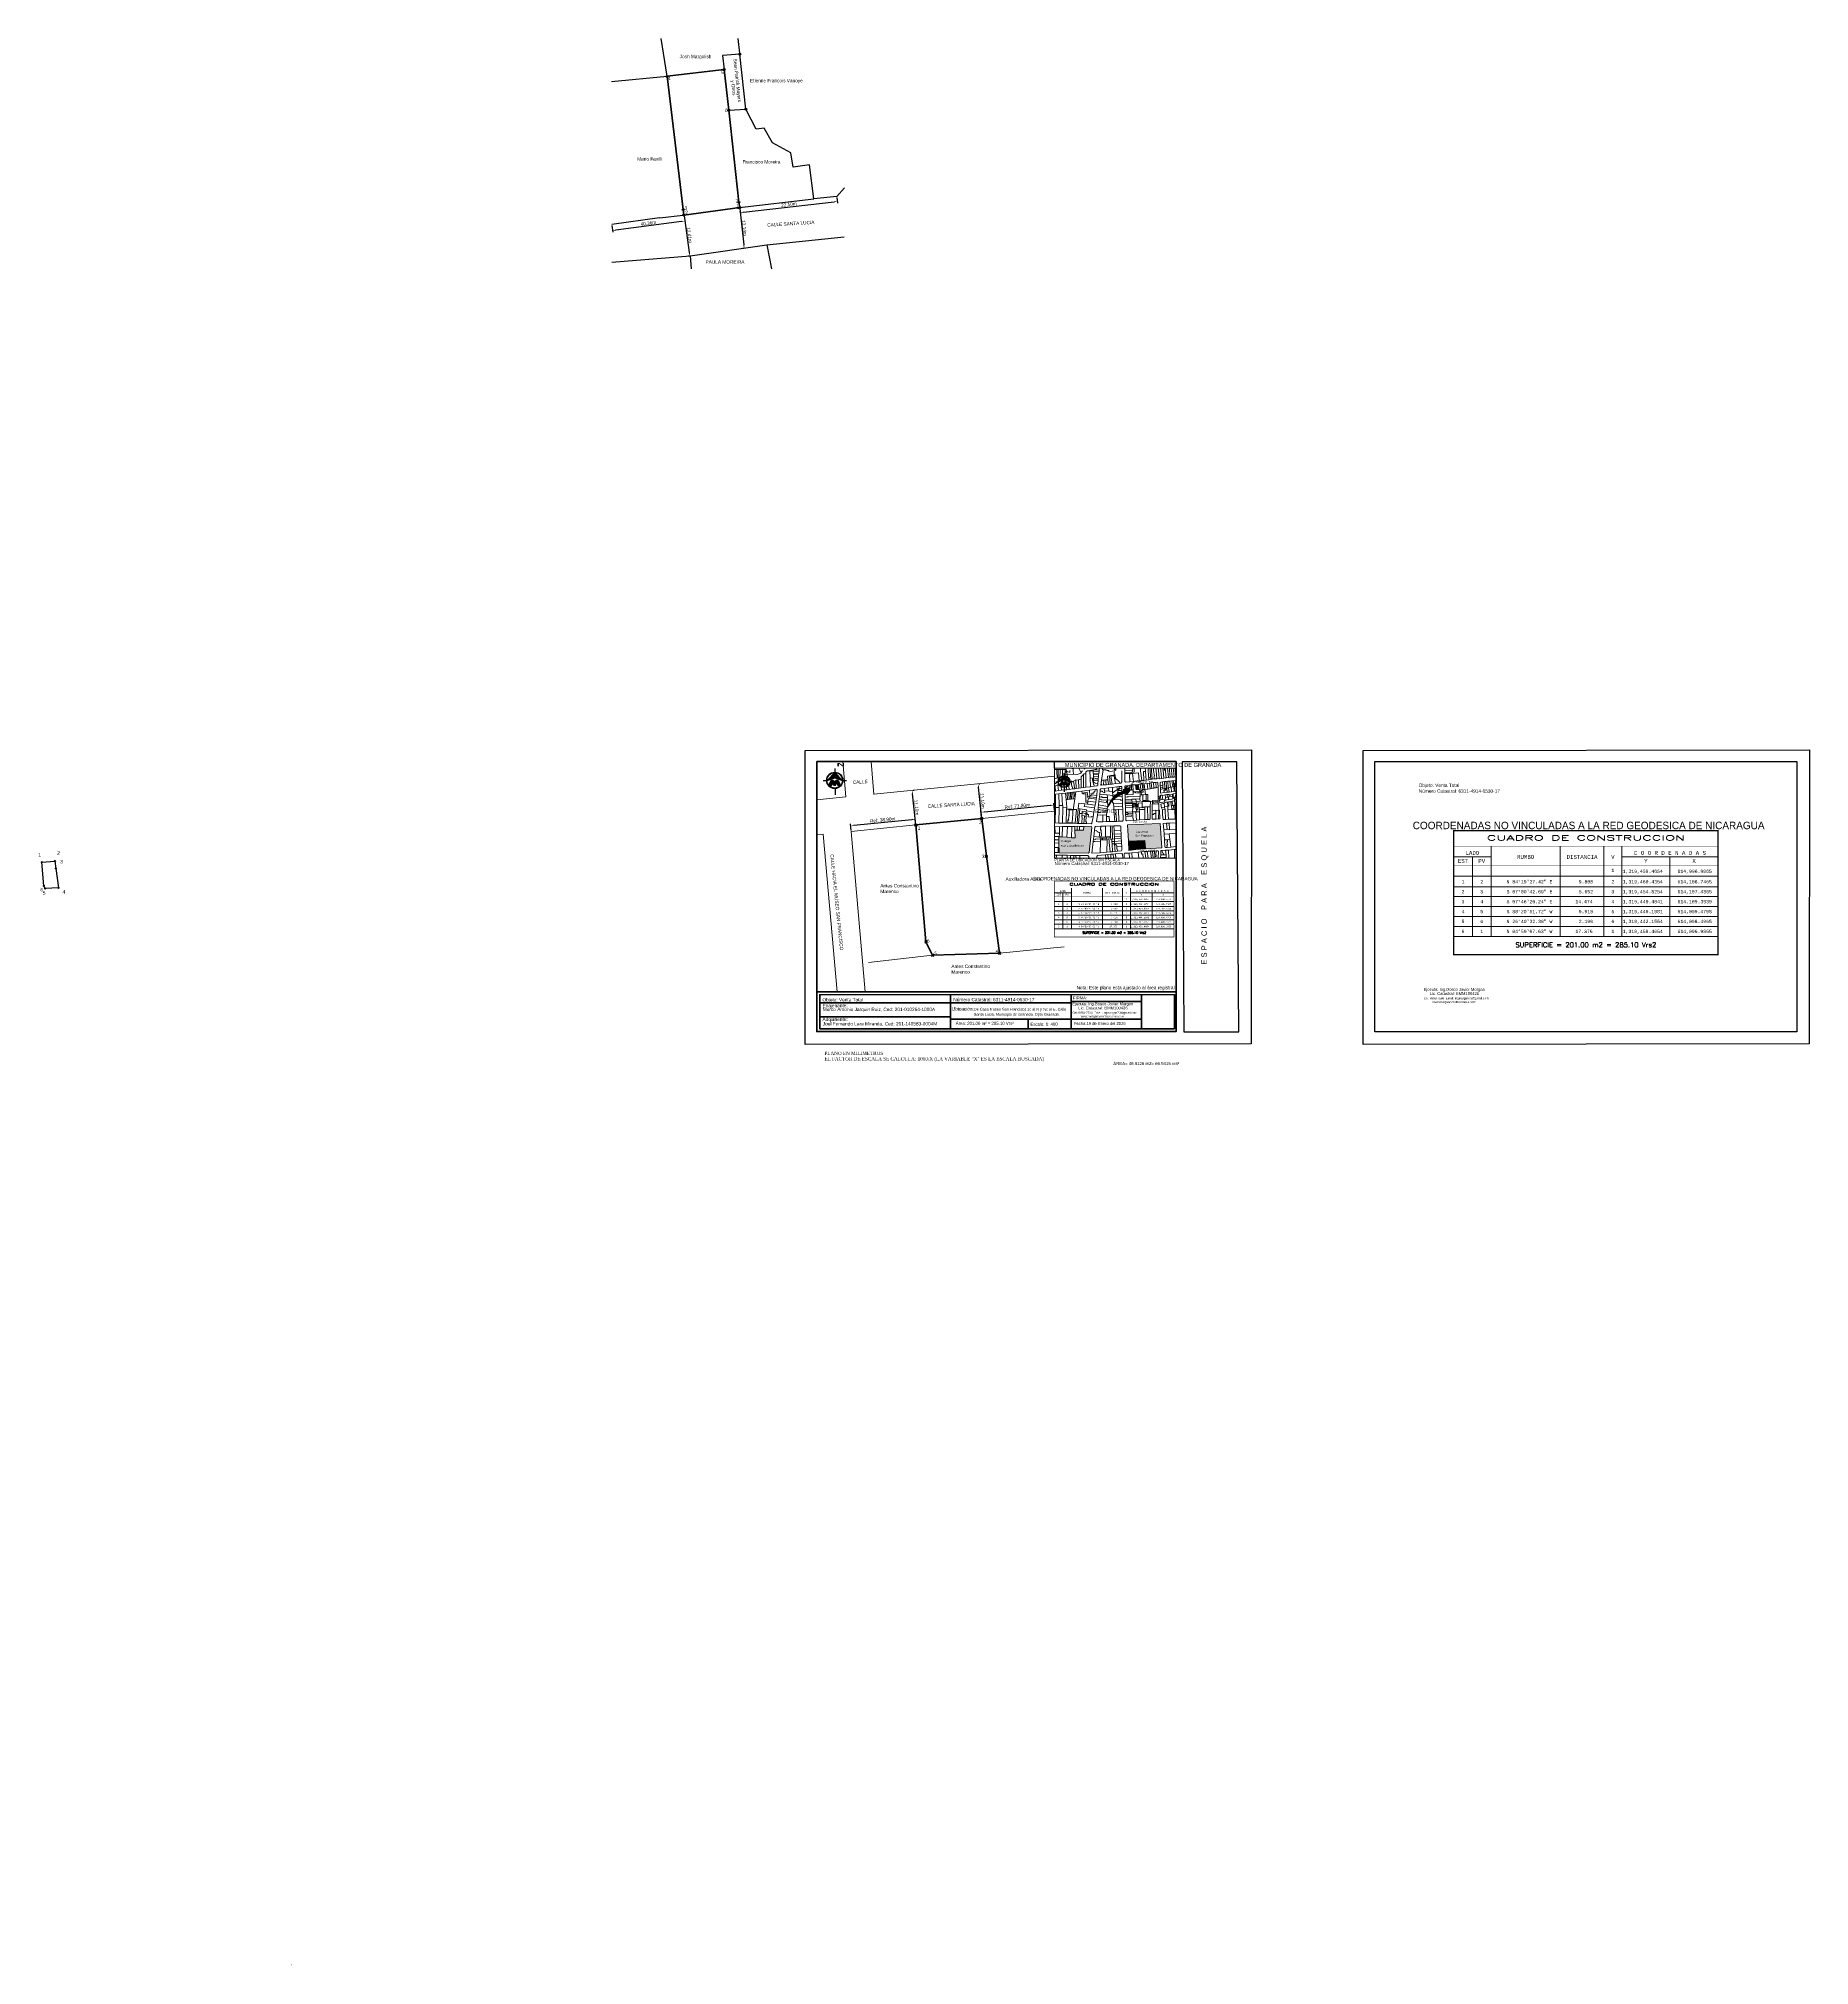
# Paper-space layout 'LAMINA DE TRABAJO' of a CAD drawing. Header units: millimetres. Extents: x 613838 to 615149, y 1319471 to 1320897.
# The model-space entities are those that its viewports show. They can reach past a viewport. Long polylines and large blocks are cut down to what shows.
import ezdxf
from ezdxf.enums import TextEntityAlignment as Align

# ---------------------------------------------------------------- set-up
doc = ezdxf.new("R2010")
doc.units = ezdxf.units.MM
doc.header["$PDMODE"] = 35
doc.header["$PDSIZE"] = 0.5
doc.linetypes.add('DASHED2', pattern=[0.375, 0.25, -0.125])
for name, color, linetype in [('0 - TEXTO', 5, 'Continuous'), ('2', 7, 'Continuous'), ('6', 7, 'Continuous'), ('CVL_CUADCON', 1, 'Continuous'), ('CVL_CUADCON_LIN', 8, 'Continuous'), ('CVL_CUADCON_TIT', 1, 'Continuous'), ('CVL_CUADCON_TX', 2, 'Continuous'), ('CVL_PUNTO', 250, 'Continuous'), ('CVL_PUNTO_NUM', 2, 'Continuous'), ('NORTE', 1, 'Continuous'), ('TEXTOS', 2, 'Continuous')]:
    doc.layers.add(name, color=color, linetype=linetype)
doc.layers.add('Nivel 2', color=7, linetype='Continuous', lineweight=0)
doc.styles.add('HECTOR LOPEZ', font='arial.ttf')
doc.styles.add('HUECA1', font='HUECA1.shx')
doc.styles.add('LOPEZ', font='TCCM____.TTF')
doc.styles.add('MONOTXT4', font='Monotxt4.shx')
doc.styles.get("Standard").update_dxf_attribs({"font": 'TCCM____.TTF'})
doc.styles.add('Style-ENGINEERING', font='ENGINEERING.shx')
doc.dimstyles.new('ISO-25', dxfattribs={"dimtxt": 2.5, "dimasz": 2.5, "dimexe": 1.25, "dimexo": 0.625, "dimtad": 1, "dimtxsty": 'Standard', "dimcen": 2.5, "dimadec": 0, "dimazin": 0, "dimtfac": 1, "dimtmove": 0, "dimatfit": 3, "dimfxl": 1, "dimarcsym": 0})

# ---------------------------------------------------------------- blocks, each defined once
blk = doc.blocks.new('*D307')
at = {"color": 0, "lineweight": -2, "transparency": 16777216}
for p, q in [((614356.5, 1320771.1), (614355.8, 1320771)), ((614357.4, 1320768.7), (614360.2, 1320744.1)), ((614359.8, 1320741.6), (614359.2, 1320741.5))]:
    blk.add_line(p, q, dxfattribs=at)
at = {"color": 0, "transparency": 16777216}
for points in [[(614357.8, 1320768.8), (614356.9, 1320768.7), (614357.1, 1320771.2)], [(614360.6, 1320744.2), (614359.7, 1320744.1), (614360.4, 1320741.7)]]:
    blk.add_solid(points, dxfattribs=at)
at = {"layer": 'Defpoints', "color": 0, "transparency": 16777216}
for p in [(614357.1, 1320771.2), (614360.4, 1320741.7), (614360.4, 1320741.7)]:
    blk.add_point(p, dxfattribs=at)
at = {"color": 0, "transparency": 16777216, "insert": (614360.6, 1320756.6), "char_height": 2.5, "attachment_point": 5, "rotation": 276.482}
blk.add_mtext('12.14m', dxfattribs=at)
blk = doc.blocks.new('*D308')
at = {"color": 0, "lineweight": -2, "transparency": 16777216}
for p, q in [((614429, 1320779.3), (614429.5, 1320775)), ((614357.2, 1320771.1), (614357.7, 1320766.8)), ((614360, 1320768.3), (614426.9, 1320776))]:
    blk.add_line(p, q, dxfattribs=at)
at = {"color": 0, "transparency": 16777216}
for points in [[(614360, 1320768.8), (614360, 1320767.9), (614357.5, 1320768.1)], [(614426.8, 1320776.4), (614426.9, 1320775.6), (614429.3, 1320776.3)]]:
    blk.add_solid(points, dxfattribs=at)
at = {"layer": 'Defpoints', "color": 0, "transparency": 16777216}
for p in [(614428.9, 1320779.9), (614357.1, 1320771.7), (614429.3, 1320776.3)]:
    blk.add_point(p, dxfattribs=at)
at = {"color": 0, "transparency": 16777216, "insert": (614393.5, 1320774.1), "char_height": 2.5, "attachment_point": 5, "rotation": 6.5059}
blk.add_mtext('22.10m', dxfattribs=at)
blk = doc.blocks.new('*D309')
at = {"color": 0, "lineweight": -2, "transparency": 16777216}
for p, q in [((614315.2, 1320766.2), (614314.6, 1320766.1)), ((614316.2, 1320763.8), (614319.8, 1320738.4)), ((614319.6, 1320735.8), (614318.9, 1320735.7))]:
    blk.add_line(p, q, dxfattribs=at)
at = {"color": 0, "transparency": 16777216}
for points in [[(614316.6, 1320763.8), (614315.8, 1320763.7), (614315.9, 1320766.3)], [(614320.2, 1320738.5), (614319.4, 1320738.3), (614320.2, 1320735.9)]]:
    blk.add_solid(points, dxfattribs=at)
at = {"layer": 'Defpoints', "color": 0, "transparency": 16777216}
for p in [(614315.9, 1320766.3), (614320.2, 1320735.9), (614320.2, 1320735.9)]:
    blk.add_point(p, dxfattribs=at)
at = {"color": 0, "transparency": 16777216, "insert": (614319.9, 1320751.4), "char_height": 2.5, "attachment_point": 5, "rotation": 278.1104}
blk.add_mtext('12.41m', dxfattribs=at)
blk = doc.blocks.new('*D310')
at = {"color": 0, "lineweight": -2, "transparency": 16777216}
for p, q in [((614315.9, 1320765.6), (614316.6, 1320760.6)), ((614262.5, 1320758.5), (614263.2, 1320753.5)), ((614314, 1320761.5), (614265.5, 1320755.1))]:
    blk.add_line(p, q, dxfattribs=at)
at = {"color": 0, "transparency": 16777216}
for points in [[(614265.5, 1320755.5), (614265.6, 1320754.7), (614263, 1320754.8)], [(614313.9, 1320761.9), (614314, 1320761.1), (614316.4, 1320761.9)]]:
    blk.add_solid(points, dxfattribs=at)
at = {"layer": 'Defpoints', "color": 0, "transparency": 16777216}
for p in [(614315.9, 1320766.3), (614262.5, 1320759.2), (614263, 1320754.8)]:
    blk.add_point(p, dxfattribs=at)
at = {"color": 0, "transparency": 16777216, "insert": (614289.5, 1320760.2), "char_height": 2.5, "attachment_point": 5, "rotation": 7.5599}
blk.add_mtext('40.36m', dxfattribs=at)
blk = doc.blocks.new('*D311')
at = {"color": 0, "lineweight": -2, "transparency": 16777216}
for p, q in [((614536, 1320322.2), (614533.9, 1320342.8)), ((614534.3, 1320345.4), (614534.9, 1320345.4)), ((614536.8, 1320319.8), (614537.4, 1320319.8))]:
    blk.add_line(p, q, dxfattribs=at)
at = {"color": 0, "transparency": 16777216}
for points in [[(614534.3, 1320342.9), (614533.5, 1320342.8), (614533.7, 1320345.3)], [(614536.4, 1320322.2), (614535.5, 1320322.1), (614536.2, 1320319.7)]]:
    blk.add_solid(points, dxfattribs=at)
at = {"layer": 'Defpoints', "color": 0, "transparency": 16777216}
for p in [(614533.7, 1320345.3), (614533.7, 1320345.3), (614536.2, 1320319.7)]:
    blk.add_point(p, dxfattribs=at)
at = {"color": 0, "lineweight": 13, "transparency": 16777216, "insert": (614536.8, 1320332.7), "char_height": 2.5, "attachment_point": 5, "rotation": 275.6757}
blk.add_mtext('11.10m', dxfattribs=at)
blk = doc.blocks.new('*D312')
at = {"color": 0, "lineweight": -2, "transparency": 16777216}
for p, q in [((614439.5, 1320310.7), (614439, 1320315.6)), ((614441.6, 1320314.6), (614484.5, 1320318.8)), ((614487.3, 1320315.5), (614486.9, 1320320.3))]:
    blk.add_line(p, q, dxfattribs=at)
at = {"color": 0, "transparency": 16777216}
for points in [[(614441.6, 1320315), (614441.6, 1320314.2), (614439.1, 1320314.3)], [(614484.5, 1320319.3), (614484.5, 1320318.4), (614487, 1320319.1)]]:
    blk.add_solid(points, dxfattribs=at)
at = {"layer": 'Defpoints', "color": 0, "transparency": 16777216}
for p in [(614439.5, 1320310.1), (614487, 1320319.1), (614487.4, 1320314.8)]:
    blk.add_point(p, dxfattribs=at)
at = {"color": 0, "lineweight": 13, "transparency": 16777216, "insert": (614462.9, 1320318.6), "char_height": 2.5, "attachment_point": 5, "rotation": 5.6757}
blk.add_mtext('Ref: 38.90m', dxfattribs=at)
blk = doc.blocks.new('*D313')
at = {"color": 0, "lineweight": -2, "transparency": 16777216}
for p, q in [((614536.1, 1320320.3), (614535.6, 1320325.5)), ((614538.2, 1320324.5), (614587.1, 1320329.4)), ((614590, 1320325.7), (614589.5, 1320330.9))]:
    blk.add_line(p, q, dxfattribs=at)
at = {"color": 0, "transparency": 16777216}
for points in [[(614538.2, 1320324.9), (614538.3, 1320324.1), (614535.7, 1320324.3)], [(614587.1, 1320329.8), (614587.1, 1320328.9), (614589.6, 1320329.6)]]:
    blk.add_solid(points, dxfattribs=at)
at = {"layer": 'Defpoints', "color": 0, "transparency": 16777216}
for p in [(614589.6, 1320329.6), (614590, 1320325), (614536.2, 1320319.7)]:
    blk.add_point(p, dxfattribs=at)
at = {"color": 0, "lineweight": 13, "transparency": 16777216, "insert": (614562.5, 1320328.9), "char_height": 2.5, "attachment_point": 5, "rotation": 5.6757}
blk.add_mtext('Ref: 71.80m', dxfattribs=at)
blk = doc.blocks.new('*D314')
at = {"color": 0, "lineweight": -2, "transparency": 16777216}
for p, q in [((614487.2, 1320317.3), (614485.1, 1320338)), ((614485.5, 1320340.5), (614486.1, 1320340.6)), ((614488, 1320314.9), (614488.6, 1320315))]:
    blk.add_line(p, q, dxfattribs=at)
at = {"color": 0, "transparency": 16777216}
for points in [[(614485.5, 1320338), (614484.7, 1320337.9), (614484.9, 1320340.5)], [(614487.6, 1320317.4), (614486.7, 1320317.3), (614487.4, 1320314.8)]]:
    blk.add_solid(points, dxfattribs=at)
at = {"layer": 'Defpoints', "color": 0, "transparency": 16777216}
for p in [(614484.9, 1320340.5), (614484.9, 1320340.5), (614487.4, 1320314.8)]:
    blk.add_point(p, dxfattribs=at)
at = {"color": 0, "lineweight": 13, "transparency": 16777216, "insert": (614488, 1320327.8), "char_height": 2.5, "attachment_point": 5, "rotation": 275.6757}
blk.add_mtext('11.10m', dxfattribs=at)

msp = doc.modelspace()

# ---------------------------------------------------------------- hatches: boundary and pattern name
at = {"true_color": 0x000000}
h = msp.add_hatch(color=18, dxfattribs=at)
h.dxf.hatch_style = 1
h.paths.add_polyline_path([(613894.95265, 1318330.20779), (613885.50765, 1318329.18979), (613887.45465, 1318310.46079), (613898.55923, 1318311.60833)])
at = {"true_color": 0x939598}
h = msp.add_hatch(color=252, dxfattribs=at)
h.paths.add_polyline_path([(613977.27565, 1318184.40079), (613855.09465, 1318179.55379), (613858.63065, 1318118.32379), (613920.45265, 1318121.51279), (613922.78665, 1318089.78379), (613983.13065, 1318093.77779)])
h.paths.add_polyline_path([(613722.17065, 1318170.02479), (613719.49965, 1318174.47879), (613692.06265, 1318173.96979), (613691.59365, 1318159.64579), (613675.94365, 1318159.50779), (613667.96465, 1318159.71679), (613658.81565, 1318159.97079), (613659.40665, 1318130.71979), (613646.59465, 1318131.66479), (613629.00265, 1318133.24179), (613611.46165, 1318134.81979), (613600.32965, 1318135.31679), (613598.95665, 1318135.51179), (613598.97965, 1318123.72979), (613599.15665, 1318111.79579), (613599.58665, 1318075.68779), (613708.34465, 1318073.65479), (613712.39365, 1318076.21679)])
h.paths.add_polyline_path([(613708.24165, 1317920.42879), (613707.01165, 1317954.39879), (613702.92165, 1317958.33779), (613659.57165, 1317958.95879), (613655.63065, 1317955.33079), (613653.41365, 1317920.12279), (613648.24265, 1317839.78079), (613652.00965, 1317836.39079), (613708.16965, 1317840.54279), (613710.94965, 1317845.17479)])
h.paths.add_polyline_path([(613817.35365, 1317899.93479), (613802.92765, 1317900.74879), (613802.87065, 1317902.78079), (613777.98265, 1317903.86379), (613777.47865, 1317902.28779), (613730.09165, 1317903.19279), (613730.00965, 1317896.23379), (613728.48665, 1317896.02579), (613728.30265, 1317888.91479), (613729.11465, 1317888.81579), (613729.95365, 1317860.37479), (613729.44665, 1317860.06879), (613729.31465, 1317852.65279), (613753.74465, 1317852.17679), (613770.30265, 1317851.77679), (613770.35465, 1317851.06579), (613785.13265, 1317851.42079), (613785.63065, 1317855.33279), (613798.27665, 1317855.32579), (613811.98865, 1317855.27079)])
at = {"true_color": 0xc7c8ca}
msp.add_hatch(color=9, dxfattribs=at).paths.add_polyline_path([(613920.45265, 1318121.51279), (613858.63065, 1318118.32379), (613860.41865, 1318084.40779), (613886.72165, 1318087.55179), (613922.78665, 1318089.78379)])

# ---------------------------------------------------------------- linework, layer by layer
at = {"color": 1, "linetype": 'ByBlock', "lineweight": 0, "flags": 128}
for points in [[(613766.19765, 1318328.37079), (613756.17948, 1318327.3679), (613758.81965, 1318346.10579), (613766.54065, 1318346.50379), (613766.19765, 1318328.37079)], [(613998.56965, 1318309.59201), (613992.20159, 1318308.95341)], [(613998.56965, 1318309.59201), (613992.35021, 1318308.97466)], [(613992.65765, 1318299.92579), (614003.48723, 1318301.16285)], [(614001.82364, 1318315.26507), (613997.92991, 1318314.34919)], [(613997.92991, 1318314.34919), (613998.51691, 1318309.98419)], [(613997.92991, 1318314.34919), (613998.56965, 1318309.59201)], [(614003.48723, 1318301.16285), (614001.82364, 1318315.26507)]]:
    msp.add_lwpolyline(points, dxfattribs=at)
for points in [[(613992.65765, 1318299.92579), (614003.48723, 1318301.16285), (614001.82364, 1318315.26507), (613997.92991, 1318314.34919), (613998.56965, 1318309.59201), (613992.20159, 1318308.95341)], [(614038.38865, 1318187.28179), (614048.52729, 1318187.94032), (614049.64781, 1318171.95955), (614039.50918, 1318171.3009)], [(614038.38865, 1318187.28179), (614048.52729, 1318187.94032), (614049.64781, 1318171.95955), (614039.50918, 1318171.3009)], [(613799.52365, 1318079.29379), (613809.83265, 1318080.31579), (613807.36465, 1318109.14979), (613797.76465, 1318108.48679)]]:
    msp.add_lwpolyline(points, close=True, dxfattribs=at)
at = {"color": 1, "linetype": 'ByBlock', "lineweight": 0}
msp.add_lwpolyline([(613649.265, 1318186.79092), (613632.66, 1318186.95117), (613632.94465, 1318197.78079), (613635.66665, 1318197.77379), (613635.86365, 1318213.33579), (613637.83865, 1318213.33179), (613637.97065, 1318215.91079), (613636.68465, 1318215.93379), (613636.71465, 1318217.98179), (613637.16465, 1318217.98879), (613637.06165, 1318234.62279), (613651.62228, 1318235.0672), (613650.72965, 1318218.59379), (613649.97765, 1318205.37879)], close=True, dxfattribs=at)
msp.add_lwpolyline([(613847.43065, 1318242.84179), (613874.66065, 1318243.85779), (613874.14765, 1318228.46679), (613847.98465, 1318227.45679), (613847.37734, 1318242.83969)], dxfattribs=at)
at = {"layer": '2', "color": 1, "linetype": 'ByBlock', "lineweight": 0}
for p, q in [((613582.43065, 1318363.40379), (613568.25565, 1318363.12079)), ((613568.98765, 1318351.74879), (613583.16265, 1318352.08179)), ((613583.16265, 1318352.08179), (613582.43065, 1318363.40379)), ((613583.26765, 1318351.62579), (613583.16265, 1318352.08179)), ((613593.26365, 1318353.91579), (613583.26765, 1318351.62579)), ((613596.81665, 1318354.54479), (613593.26365, 1318353.91579)), ((613602.09365, 1318355.79379), (613596.81665, 1318354.54479)), ((613612.75365, 1318357.68179), (613602.09365, 1318355.79379)), ((613622.79765, 1318360.32779), (613612.75365, 1318357.68179)), ((613629.91465, 1318368.03679), (613622.54065, 1318368.90979)), ((613622.54065, 1318368.90979), (613622.79765, 1318360.32779)), ((613653.28665, 1318368.47179), (613629.91465, 1318368.03679)), ((613667.61965, 1318368.09479), (613653.28665, 1318368.47179)), ((613682.07465, 1318372.44179), (613667.61965, 1318368.09479)), ((613690.59265, 1318367.41079), (613682.05465, 1318359.43979)), ((613682.05465, 1318359.43979), (613682.21665, 1318349.89279)), ((613690.49065, 1318318.90779), (613690.59265, 1318367.41079)), ((613692.56165, 1318369.45279), (613690.59265, 1318367.41079)), ((613699.26465, 1318370.20179), (613692.56165, 1318369.45279)), ((613699.58065, 1318319.92379), (613699.26465, 1318370.20179)), ((613717.10065, 1318321.69779), (613715.62065, 1318354.95479)), ((613715.62065, 1318354.95479), (613724.56865, 1318354.34479)), ((613724.56865, 1318354.34479), (613724.85465, 1318349.16579)), ((613727.34765, 1318372.99879), (613748.44565, 1318371.49179)), ((613727.78965, 1318367.31379), (613727.34765, 1318372.99879)), ((613747.61565, 1318366.10379), (613727.78965, 1318367.31379)), ((613727.78965, 1318367.31379), (613727.97665, 1318361.93079)), ((613727.97665, 1318361.93079), (613747.19865, 1318359.70179)), ((613727.97665, 1318361.93079), (613728.58065, 1318354.77379)), ((613737.33065, 1318353.14679), (613728.58065, 1318354.77379)), ((613728.58065, 1318354.77379), (613729.39865, 1318345.78879)), ((613737.74465, 1318351.98079), (613737.33065, 1318353.14679)), ((613746.18065, 1318351.82479), (613737.74465, 1318351.98079)), ((613745.82765, 1318343.39179), (613746.18065, 1318351.82479)), ((613747.19865, 1318359.70179), (613746.18065, 1318351.82479)), ((613747.61565, 1318366.10379), (613747.19865, 1318359.70179)), ((613748.44565, 1318371.49179), (613747.61565, 1318366.10379)), ((613748.44565, 1318371.49179), (613749.11965, 1318377.48879)), ((613780.72565, 1318361.41279), (613788.19065, 1318362.31779)), ((613782.48765, 1318348.01479), (613780.72565, 1318361.41279)), ((613792.50265, 1318363.35779), (613788.19065, 1318362.31779)), ((613788.19065, 1318362.31779), (613791.23265, 1318331.05079)), ((613805.24765, 1318364.95279), (613792.50265, 1318363.35779)), ((613809.55565, 1318366.80579), (613805.19065, 1318366.01879)), ((613805.19065, 1318366.01879), (613805.24765, 1318364.95279)), ((613809.32865, 1318354.41179), (613810.75165, 1318354.41979)), ((613811.73965, 1318350.76879), (613809.32865, 1318354.41179)), ((613813.51665, 1318350.98179), (613811.73965, 1318350.76879)), ((613816.38365, 1318347.69679), (613813.51665, 1318350.98179)), ((613864.10165, 1318371.47779), (613845.60465, 1318371.77879)), ((613862.25265, 1318366.59179), (613864.58965, 1318366.60479)), ((613863.94065, 1318340.59779), (613862.25265, 1318366.59179)), ((613864.58965, 1318366.60479), (613864.10165, 1318371.47779)), ((613864.10165, 1318371.47779), (613873.04565, 1318371.47679)), ((613873.04565, 1318371.47679), (613873.32965, 1318374.77979)), ((613873.04565, 1318371.47679), (613874.61965, 1318371.63779)), ((613874.61965, 1318371.63779), (613895.99665, 1318374.19579)), ((613874.61965, 1318371.63779), (613877.65165, 1318342.04579)), ((613895.99665, 1318374.19579), (613899.48965, 1318344.09779)), ((613916.65465, 1318345.66679), (613914.97665, 1318378.31379)), ((613922.59465, 1318378.91479), (613925.59065, 1318346.93579)), ((613938.83365, 1318358.18279), (613941.06765, 1318358.44879)), ((613938.95865, 1318354.52679), (613938.83365, 1318358.18279)), ((613942.71865, 1318354.54779), (613938.95865, 1318354.52679)), ((613943.56565, 1318349.11779), (613942.71865, 1318354.54779)), ((613947.87965, 1318349.90379), (613955.49565, 1318350.96279)), ((613955.16765, 1318362.79379), (613956.48765, 1318363.00479)), ((613955.49565, 1318350.96279), (613955.16765, 1318362.79379)), ((613955.49565, 1318350.96279), (613964.73965, 1318351.72479)), ((613964.73965, 1318351.72479), (613973.87265, 1318353.90879)), ((613973.87265, 1318353.90879), (613973.93765, 1318351.57379)), ((613973.93765, 1318351.57379), (613982.71965, 1318353.09479)), ((613982.71965, 1318353.09479), (613991.50465, 1318354.00779)), ((613991.50465, 1318354.00779), (613999.57865, 1318355.01779)), ((614008.39357, 1318356.31546), (614015.21565, 1318357.23779)), ((614015.21565, 1318357.23779), (614022.27965, 1318357.17579)), ((614022.27965, 1318357.17579), (614029.13365, 1318358.07779)), ((614029.13365, 1318358.07779), (614035.58465, 1318358.51979)), ((614035.58465, 1318358.51979), (614042.33865, 1318359.26879)), ((613565.54065, 1318326.13279), (613583.88165, 1318334.71679)), ((613586.57765, 1318293.89879), (613570.99365, 1318291.37379)), ((613575.18165, 1318304.14479), (613582.08965, 1318304.64079)), ((613580.57565, 1318319.10679), (613580.16765, 1318319.25679)), ((613581.58465, 1318320.22979), (613580.57565, 1318319.10679)), ((613582.08965, 1318304.64079), (613580.57565, 1318319.10679)), ((613584.07265, 1318320.49779), (613581.58465, 1318320.22979)), ((613582.08965, 1318304.64079), (613587.06265, 1318305.68379)), ((613583.88165, 1318334.71679), (613584.50165, 1318333.19679)), ((613585.18465, 1318321.56979), (613584.07265, 1318320.49779)), ((613594.99465, 1318329.24279), (613584.65565, 1318324.81779)), ((613584.65565, 1318324.81779), (613585.18465, 1318321.56979)), ((613587.06265, 1318305.68379), (613585.18465, 1318321.56979)), ((613586.57765, 1318293.89879), (613599.06965, 1318295.23879)), ((613586.63765, 1318268.25179), (613586.57765, 1318293.89879)), ((613587.06265, 1318305.68379), (613597.26565, 1318307.36679)), ((613595.00465, 1318327.51679), (613594.99465, 1318329.24279)), ((613598.76165, 1318328.14679), (613595.00465, 1318327.51679)), ((613597.26565, 1318307.36679), (613595.00465, 1318327.51679)), ((613597.26565, 1318307.36679), (613608.79265, 1318308.70079)), ((613599.11365, 1318328.75779), (613598.76165, 1318328.14679)), ((613599.06965, 1318295.23879), (613610.49665, 1318296.26679)), ((613599.06965, 1318295.23879), (613600.10565, 1318251.77079)), ((613606.41465, 1318331.33879), (613599.11365, 1318328.75779)), ((613611.44165, 1318331.87379), (613606.41465, 1318331.33879)), ((613608.79265, 1318308.70079), (613606.41465, 1318331.33879)), ((613608.79265, 1318308.70079), (613620.62365, 1318310.13779)), ((613610.49665, 1318296.26679), (613623.69865, 1318297.96579)), ((613610.49665, 1318296.26679), (613612.95965, 1318252.09579)), ((613613.37065, 1318332.24079), (613611.44165, 1318331.87379)), ((613618.51065, 1318331.05079), (613613.37065, 1318332.24079)), ((613620.28365, 1318331.87279), (613618.45065, 1318332.52279)), ((613618.45065, 1318332.52279), (613618.51065, 1318331.05079)), ((613620.62365, 1318310.13779), (613618.51065, 1318331.05079)), ((613625.34665, 1318334.79579), (613619.40665, 1318333.94979)), ((613619.40665, 1318333.94979), (613620.28365, 1318331.87279)), ((613620.62365, 1318310.13779), (613628.29265, 1318310.84079)), ((613623.69865, 1318297.96579), (613630.04365, 1318299.01779)), ((613623.69865, 1318297.96579), (613625.78065, 1318273.85379)), ((613628.29265, 1318310.84079), (613625.34665, 1318334.79579)), ((613629.15765, 1318334.81779), (613625.34865, 1318334.59279)), ((613628.29265, 1318310.84079), (613638.09165, 1318312.16579)), ((613632.80465, 1318336.76779), (613629.04565, 1318336.49279)), ((613629.04565, 1318336.49279), (613629.15765, 1318334.81779)), ((613630.04365, 1318299.01779), (613635.98665, 1318299.45679)), ((613631.77265, 1318274.59879), (613630.04365, 1318299.01779)), ((613633.41765, 1318336.21279), (613632.80465, 1318336.76779)), ((613635.24265, 1318336.93379), (613633.41765, 1318336.21279)), ((613637.27465, 1318336.94479), (613635.24265, 1318336.93379)), ((613638.09165, 1318312.16579), (613635.24265, 1318336.93379)), ((613635.98665, 1318299.45679), (613640.91165, 1318300.14479)), ((613635.98665, 1318299.45679), (613638.12165, 1318275.09079)), ((613644.60165, 1318343.58779), (613636.11965, 1318342.82979)), ((613636.11965, 1318342.82979), (613637.27465, 1318336.94479)), ((613638.09165, 1318312.16579), (613650.83465, 1318314.01379)), ((613640.91165, 1318300.14479), (613645.07665, 1318300.37079)), ((613643.20065, 1318275.42379), (613640.91165, 1318300.14479)), ((613645.07965, 1318340.23879), (613644.60165, 1318343.58779)), ((613645.07665, 1318300.37079), (613651.01365, 1318301.67379)), ((613645.07665, 1318300.37079), (613646.50265, 1318275.69679)), ((613653.70265, 1318342.72479), (613645.07965, 1318340.23879)), ((613647.42565, 1318322.83179), (613645.07965, 1318340.23879)), ((613649.35365, 1318323.19879), (613647.42565, 1318322.83179)), ((613650.83465, 1318314.01379), (613649.35365, 1318323.19879)), ((613650.83465, 1318314.01379), (613658.09765, 1318314.56279)), ((613651.01365, 1318301.67379), (613656.49865, 1318302.21279)), ((613652.64265, 1318277.00079), (613651.01365, 1318301.67379)), ((613662.82065, 1318347.34679), (613653.70265, 1318342.72479)), ((613656.24365, 1318326.58879), (613653.70265, 1318342.72479)), ((613655.68865, 1318325.87479), (613656.24365, 1318326.58879)), ((613658.09765, 1318314.56279), (613655.68865, 1318325.87479)), ((613656.49865, 1318302.21279), (613662.03365, 1318302.85279)), ((613656.49865, 1318302.21279), (613657.00765, 1318285.86179)), ((613657.00765, 1318285.86179), (613659.90465, 1318285.87779)), ((613658.09765, 1318314.56279), (613663.83765, 1318314.89979)), ((613659.90465, 1318285.87779), (613658.73865, 1318277.28879)), ((613662.03365, 1318302.85279), (613659.90465, 1318285.87779)), ((613662.03365, 1318302.85279), (613685.08565, 1318305.67279)), ((613662.98165, 1318345.97679), (613662.82065, 1318347.34679)), ((613672.57965, 1318347.04579), (613662.98165, 1318345.97679)), ((613663.83765, 1318314.89979), (613662.98165, 1318345.97679)), ((613663.83765, 1318314.89979), (613673.78665, 1318316.63079)), ((613682.21665, 1318349.89279), (613672.57965, 1318347.04579)), ((613673.78665, 1318316.63079), (613672.57965, 1318347.04579)), ((613673.78665, 1318316.63079), (613682.57065, 1318317.84779)), ((613682.57065, 1318317.84779), (613682.21665, 1318349.89279)), ((613682.57065, 1318317.84779), (613690.49065, 1318318.90779)), ((613712.91065, 1318309.28179), (613685.08565, 1318305.67279)), ((613685.08565, 1318305.67279), (613685.48865, 1318298.26079)), ((613685.48865, 1318298.26079), (613705.33765, 1318301.31679)), ((613685.48865, 1318298.26079), (613689.87565, 1318295.49179)), ((613689.87565, 1318295.49179), (613699.98765, 1318295.54779)), ((613690.49065, 1318318.90779), (613699.58065, 1318319.92379)), ((613699.58065, 1318319.92379), (613717.10065, 1318321.69779)), ((613699.98765, 1318295.54779), (613700.20665, 1318268.88579)), ((613705.33765, 1318301.31679), (613706.91365, 1318285.12479)), ((613707.09765, 1318280.09779), (613706.20065, 1318285.32379)), ((613706.20065, 1318285.32379), (613706.91365, 1318285.12479)), ((613706.91365, 1318285.12479), (613714.18665, 1318283.99679)), ((613707.06465, 1318269.17879), (613709.64065, 1318279.75679)), ((613709.64065, 1318279.75679), (613707.09765, 1318280.09779)), ((613709.64065, 1318279.75679), (613714.26965, 1318278.91879)), ((613712.91065, 1318309.28179), (613734.18765, 1318311.58479)), ((613714.51165, 1318288.97579), (613712.91065, 1318309.28179)), ((613714.28365, 1318284.81079), (613714.18665, 1318283.99679)), ((613714.18665, 1318283.99679), (613714.26965, 1318278.91879)), ((613714.26965, 1318278.91879), (613738.27565, 1318275.54879)), ((613714.51165, 1318288.97579), (613714.28365, 1318284.81079)), ((613739.00265, 1318281.24079), (613714.28365, 1318284.81079)), ((613719.13665, 1318288.84979), (613714.51165, 1318288.97579)), ((613717.10065, 1318321.69779), (613730.55465, 1318323.55079)), ((613721.30465, 1318291.55379), (613719.13665, 1318288.84979)), ((613722.27065, 1318291.45779), (613721.30465, 1318291.55379)), ((613729.84965, 1318298.40679), (613722.12665, 1318298.26179)), ((613722.12665, 1318298.26179), (613722.27065, 1318291.45779)), ((613722.27065, 1318291.45779), (613740.77965, 1318289.47879)), ((613724.71765, 1318346.72779), (613724.85465, 1318349.16579)), ((613726.95565, 1318338.35979), (613724.71765, 1318346.72779)), ((613724.85465, 1318349.16579), (613727.54465, 1318349.68879)), ((613728.37765, 1318330.49579), (613726.95565, 1318338.35979)), ((613727.54465, 1318349.68879), (613727.52465, 1318344.86379)), ((613727.52465, 1318344.86379), (613729.55165, 1318337.66379)), ((613730.25365, 1318331.01479), (613728.37765, 1318330.49579)), ((613729.39865, 1318345.78879), (613745.82765, 1318343.39179)), ((613729.55165, 1318337.66379), (613732.34465, 1318337.93279)), ((613733.22365, 1318303.19979), (613729.66865, 1318302.82379)), ((613729.66865, 1318302.82379), (613729.84965, 1318298.40679)), ((613730.55465, 1318323.55079), (613730.25365, 1318331.01479)), ((613732.34465, 1318337.93279), (613732.40165, 1318336.96879)), ((613732.40165, 1318336.96879), (613736.27765, 1318334.80679)), ((613734.18765, 1318311.58479), (613733.22365, 1318303.19979)), ((613736.27765, 1318334.80679), (613736.13065, 1318333.89179)), ((613736.13065, 1318333.89179), (613744.96765, 1318334.60079)), ((613738.27565, 1318275.54879), (613739.00265, 1318281.24079)), ((613740.77965, 1318289.47879), (613739.00265, 1318281.24079)), ((613745.82765, 1318343.39179), (613744.96765, 1318334.60079)), ((613749.95665, 1318276.57879), (613750.82265, 1318284.40479)), ((613750.82265, 1318284.40479), (613751.77665, 1318294.31379)), ((613756.62165, 1318283.42179), (613750.82265, 1318284.40479)), ((613753.18165, 1318305.29179), (613751.77665, 1318294.31379)), ((613751.77665, 1318294.31379), (613779.84665, 1318291.11879)), ((613761.71465, 1318305.79679), (613753.18165, 1318305.29179)), ((613760.32565, 1318284.30579), (613756.56065, 1318284.99579)), ((613756.56065, 1318284.99579), (613756.62165, 1318283.42179)), ((613758.81965, 1318346.10579), (613766.54065, 1318346.50379)), ((613760.28765, 1318282.22379), (613760.32565, 1318284.30579)), ((613780.16165, 1318281.47079), (613760.28765, 1318282.22379)), ((613761.68665, 1318302.29179), (613761.71465, 1318305.79679)), ((613770.44465, 1318299.34479), (613761.68665, 1318302.29179)), ((613766.54065, 1318346.50379), (613766.19765, 1318328.37079)), ((613766.19765, 1318328.37079), (613775.28965, 1318328.87879)), ((613774.71565, 1318347.46379), (613766.54065, 1318346.50379)), ((613783.89365, 1318318.26179), (613768.51465, 1318315.43379)), ((613768.51465, 1318315.43379), (613769.48165, 1318307.05879)), ((613769.48165, 1318307.05879), (613785.85765, 1318304.96679)), ((613769.48165, 1318307.05879), (613770.44465, 1318299.34479)), ((613774.50965, 1318339.79379), (613774.71565, 1318347.46379)), ((613775.28965, 1318328.87879), (613774.50965, 1318339.79379)), ((613782.48765, 1318348.01479), (613774.71565, 1318347.46379)), ((613775.28965, 1318328.87879), (613784.47965, 1318330.09879)), ((613801.20365, 1318288.80079), (613779.84665, 1318291.11879)), ((613779.84665, 1318291.11879), (613780.16165, 1318281.47079)), ((613780.16165, 1318281.47079), (613780.87965, 1318272.28279)), ((613784.47965, 1318330.09879), (613782.48765, 1318348.01479)), ((613783.89365, 1318318.26179), (613798.82565, 1318319.46279)), ((613785.85765, 1318304.96679), (613783.89365, 1318318.26179)), ((613791.23265, 1318331.05079), (613784.47965, 1318330.09879)), ((613799.83765, 1318304.07979), (613785.85765, 1318304.96679)), ((613791.23265, 1318331.05079), (613796.30965, 1318331.68779)), ((613796.30965, 1318331.68779), (613796.87065, 1318331.43779)), ((613798.82565, 1318319.46279), (613815.88465, 1318321.89379)), ((613798.82565, 1318319.46279), (613799.83765, 1318304.07979)), ((613799.91065, 1318300.47379), (613799.83765, 1318304.07979)), ((613804.03065, 1318299.93879), (613799.91065, 1318300.47379)), ((613799.91065, 1318300.47379), (613800.58465, 1318290.26979)), ((613800.58465, 1318290.26979), (613818.91865, 1318291.99779)), ((613801.02565, 1318284.78679), (613801.20365, 1318288.80079)), ((613802.49865, 1318284.89679), (613801.02565, 1318284.78679)), ((613835.56565, 1318287.21479), (613802.49865, 1318284.89679)), ((613817.77865, 1318311.69679), (613803.85865, 1318303.03579)), ((613803.85865, 1318303.03579), (613804.03065, 1318299.93879)), ((613810.0388, 1318333.47283), (613825.50665, 1318335.25379)), ((613815.88465, 1318321.89379), (613824.26765, 1318322.24579)), ((613815.88465, 1318321.89379), (613817.77865, 1318311.69679)), ((613820.46265, 1318345.48479), (613816.38365, 1318347.69679)), ((613818.05365, 1318300.21979), (613819.72865, 1318300.48379)), ((613818.91865, 1318291.99779), (613818.05365, 1318300.21979)), ((613835.42365, 1318293.66379), (613818.91865, 1318291.99779)), ((613819.41265, 1318310.43579), (613819.22665, 1318307.64179)), ((613819.22665, 1318307.64179), (613834.66965, 1318308.43879)), ((613819.72865, 1318300.48379), (613819.22665, 1318307.64179)), ((613820.42765, 1318310.64479), (613819.41265, 1318310.43579)), ((613819.72865, 1318300.48379), (613835.22065, 1318301.68679)), ((613821.27265, 1318313.64579), (613820.40965, 1318313.53979)), ((613820.40965, 1318313.53979), (613820.42765, 1318310.64479)), ((613820.42765, 1318310.64479), (613827.71865, 1318314.74879)), ((613820.93965, 1318342.28779), (613820.46265, 1318345.48479)), ((613824.59565, 1318342.81579), (613820.93965, 1318342.28779)), ((613824.46365, 1318315.18679), (613821.21365, 1318314.86479)), ((613821.21365, 1318314.86479), (613821.27265, 1318313.64579)), ((613824.26765, 1318322.24579), (613824.46365, 1318315.18679)), ((613825.50665, 1318335.25379), (613824.59565, 1318342.81579)), ((613827.71865, 1318314.74879), (613834.78365, 1318314.58479)), ((613834.66965, 1318308.43879), (613834.78365, 1318314.58479)), ((613835.22065, 1318301.68679), (613834.66965, 1318308.43879)), ((613835.22065, 1318301.68679), (613835.42365, 1318293.66379)), ((613835.42365, 1318293.66379), (613835.56565, 1318287.21479)), ((613835.56565, 1318287.21479), (613836.32065, 1318272.08479)), ((613851.11465, 1318319.60179), (613845.32265, 1318319.41779)), ((613845.32265, 1318319.41779), (613845.55565, 1318314.74679)), ((613845.55565, 1318314.74679), (613845.39365, 1318308.09279)), ((613845.39365, 1318308.09279), (613864.08865, 1318309.00979)), ((613845.39365, 1318308.09279), (613846.10365, 1318292.25079)), ((613864.25365, 1318315.05379), (613845.55565, 1318314.74679)), ((613846.10365, 1318292.25079), (613876.89565, 1318292.57479)), ((613846.10365, 1318292.25079), (613846.51365, 1318283.61879)), ((613846.51365, 1318283.61879), (613846.21765, 1318274.01879)), ((613846.51365, 1318283.61879), (613856.16965, 1318283.41879)), ((613851.11465, 1318319.60179), (613851.29965, 1318322.49779)), ((613851.29965, 1318322.49779), (613855.25765, 1318323.38379)), ((613855.25765, 1318323.38379), (613854.87265, 1318319.92779)), ((613854.87265, 1318319.92779), (613863.50965, 1318320.17979)), ((613856.10865, 1318285.04379), (613902.24265, 1318286.06379)), ((613856.16965, 1318283.41879), (613856.10865, 1318285.04379)), ((613863.50965, 1318320.17979), (613863.77065, 1318327.13879)), ((613863.50965, 1318320.17979), (613864.25365, 1318315.05379)), ((613863.77065, 1318327.13879), (613869.71065, 1318327.98479)), ((613877.65165, 1318342.04579), (613863.94065, 1318340.59779)), ((613864.08865, 1318309.00979), (613864.25365, 1318315.05379)), ((613869.97865, 1318309.70279), (613864.08865, 1318309.00979)), ((613869.71065, 1318327.98479), (613874.99165, 1318328.72479)), ((613869.97865, 1318309.70279), (613869.71065, 1318327.98479)), ((613875.92465, 1318309.58379), (613869.97865, 1318309.70279)), ((613874.99165, 1318328.72479), (613885.50765, 1318329.18979)), ((613874.99165, 1318328.72479), (613875.92465, 1318309.58379)), ((613876.57265, 1318303.44179), (613875.92465, 1318309.58379)), ((613900.80765, 1318304.08479), (613876.57265, 1318303.44179)), ((613876.89565, 1318292.57479), (613876.57265, 1318303.44179)), ((613899.48965, 1318344.09779), (613877.65165, 1318342.04579)), ((613885.50765, 1318329.18979), (613894.95265, 1318330.20779)), ((613885.50765, 1318329.18979), (613887.45465, 1318310.46079)), ((613887.45465, 1318310.46079), (613899.13465, 1318311.66779)), ((613903.22365, 1318332.13279), (613894.95265, 1318330.20779)), ((613894.95265, 1318330.20779), (613898.52365, 1318311.79179)), ((613898.52365, 1318311.79179), (613899.74465, 1318311.54479)), ((613899.48965, 1318344.09779), (613908.32365, 1318345.26479)), ((613899.74465, 1318311.54479), (613900.80765, 1318304.08479)), ((613900.80765, 1318304.08479), (613902.61965, 1318290.78879)), ((613902.24265, 1318286.06379), (613901.89365, 1318276.97079)), ((613902.24265, 1318286.06379), (613903.25865, 1318286.17079)), ((613902.61965, 1318290.78879), (613907.59665, 1318291.17179)), ((613903.25865, 1318286.17079), (613902.61965, 1318290.78879)), ((613910.23565, 1318332.12179), (613903.22365, 1318332.13279)), ((613903.22365, 1318332.13279), (613906.21365, 1318301.06779)), ((613906.21365, 1318301.06779), (613914.13365, 1318302.22979)), ((613907.59665, 1318291.17179), (613906.21365, 1318301.06779)), ((613907.59665, 1318291.17179), (613912.67465, 1318291.75879)), ((613908.32365, 1318345.26479), (613916.65465, 1318345.66679)), ((613917.74965, 1318333.28079), (613910.23565, 1318332.12179)), ((613910.23565, 1318332.12179), (613912.85365, 1318311.87179)), ((613915.77365, 1318291.92879), (613912.67465, 1318291.75879)), ((613912.67465, 1318291.75879), (613913.21565, 1318270.38079)), ((613912.85365, 1318311.87179), (613920.57665, 1318312.01679)), ((613914.13365, 1318302.22979), (613912.85365, 1318311.87179)), ((613922.93265, 1318292.78179), (613915.77365, 1318291.92879)), ((613925.59065, 1318346.93579), (613916.65465, 1318345.66679)), ((613917.74965, 1318333.28079), (613929.22665, 1318334.46179)), ((613917.74965, 1318333.28079), (613920.57665, 1318312.01679)), ((613920.57665, 1318312.01679), (613931.84865, 1318313.39979)), ((613920.57665, 1318312.01679), (613922.93265, 1318292.78179)), ((613925.36965, 1318293.20179), (613922.93265, 1318292.78179)), ((613924.70065, 1318270.29279), (613925.36965, 1318293.20179)), ((613925.36965, 1318293.20179), (613931.05965, 1318293.43679)), ((613925.59065, 1318346.93579), (613935.13665, 1318348.10579)), ((613929.22665, 1318334.46179), (613938.00865, 1318335.83179)), ((613929.22665, 1318334.46179), (613931.84865, 1318313.39979)), ((613931.05965, 1318293.43679), (613931.40765, 1318270.32979)), ((613931.84865, 1318313.39979), (613940.43165, 1318314.10879)), ((613935.13665, 1318348.10579), (613943.56565, 1318349.11779)), ((613943.89765, 1318336.77879), (613938.00865, 1318335.83179)), ((613938.00865, 1318335.83179), (613940.43165, 1318314.10879)), ((613940.43165, 1318314.10879), (613945.60965, 1318315.00079)), ((613943.56565, 1318349.11779), (613947.87965, 1318349.90379)), ((613952.27765, 1318337.43479), (613943.89765, 1318336.77879)), ((613943.89765, 1318336.77879), (613945.60965, 1318315.00079)), ((613945.60965, 1318315.00079), (613954.29065, 1318316.26779)), ((613960.71065, 1318337.88879), (613952.27765, 1318337.43479)), ((613952.27765, 1318337.43479), (613953.77165, 1318317.99179)), ((613953.77165, 1318317.99179), (613961.85065, 1318318.23979)), ((613954.29065, 1318316.26779), (613953.77165, 1318317.99179)), ((613961.85065, 1318318.23979), (613960.71065, 1318337.88879)), ((613969.92665, 1318318.74279), (613961.85065, 1318318.23979)), ((613969.92665, 1318318.74279), (613969.25765, 1318271.65879)), ((613977.81665, 1318324.72879), (613987.20165, 1318327.16779)), ((613978.30965, 1318318.99279), (613977.81665, 1318324.72879)), ((613984.88965, 1318290.89279), (613978.18465, 1318290.44879)), ((613978.18465, 1318290.44879), (613978.40565, 1318287.50479)), ((613978.30965, 1318318.99279), (613978.20265, 1318311.77979)), ((613978.20265, 1318311.77979), (613987.64265, 1318313.60979)), ((613987.19465, 1318320.26079), (613978.30965, 1318318.99279)), ((613978.40565, 1318287.50479), (613979.61465, 1318273.03679)), ((613985.15365, 1318289.26979), (613984.88965, 1318290.89279)), ((613985.15365, 1318289.26979), (613995.76165, 1318291.15679)), ((613987.07665, 1318274.34879), (613985.15365, 1318289.26979)), ((613986.51065, 1318340.06379), (613993.76965, 1318341.27279)), ((613987.20165, 1318327.16779), (613986.51065, 1318340.06379)), ((613987.20165, 1318327.16779), (613987.19465, 1318320.26079)), ((613987.64265, 1318313.60979), (613987.19465, 1318320.26079)), ((613994.54465, 1318315.07079), (613987.64265, 1318313.60979)), ((613996.45165, 1318310.86579), (613991.57565, 1318310.38179)), ((613991.57565, 1318310.38179), (613992.65765, 1318299.92579)), ((613992.65765, 1318299.92579), (614003.88065, 1318301.20779)), ((613993.76965, 1318341.27279), (613999.15465, 1318341.60779)), ((613993.76965, 1318341.27279), (613994.54465, 1318315.07079)), ((613994.54465, 1318315.07079), (613995.86465, 1318315.23079)), ((614002.66065, 1318293.12579), (613995.76165, 1318291.15679)), ((613995.76165, 1318291.15679), (613997.24365, 1318281.87079)), ((614000.58365, 1318316.32379), (613995.86465, 1318315.23079)), ((613995.86465, 1318315.23079), (613996.45165, 1318310.86579)), ((613997.24365, 1318281.87079), (614007.14865, 1318282.43479)), ((613998.98165, 1318272.18079), (613997.24365, 1318281.87079)), ((613999.15465, 1318341.60779), (614005.44965, 1318342.60779)), ((613999.15465, 1318341.60779), (614000.58365, 1318316.32379)), ((614000.58365, 1318316.32379), (614002.05465, 1318316.68679)), ((614007.58765, 1318317.63279), (614002.05465, 1318316.68679)), ((614002.05465, 1318316.68679), (614003.88065, 1318301.20779)), ((614010.07765, 1318293.42079), (614002.66065, 1318293.12579)), ((614002.66065, 1318293.12579), (614004.23965, 1318284.44979)), ((614010.88865, 1318301.80479), (614003.88065, 1318301.20779)), ((614004.23965, 1318284.44979), (614007.03765, 1318283.90679)), ((614005.44965, 1318342.60779), (614013.22165, 1318342.95579)), ((614005.44965, 1318342.60779), (614007.58765, 1318317.63279)), ((614007.03765, 1318283.90679), (614007.14865, 1318282.43479)), ((614007.14865, 1318282.43479), (614008.04065, 1318278.02079)), ((614007.58765, 1318317.63279), (614008.95765, 1318318.04579)), ((614008.67265, 1318282.59479), (614011.51065, 1318283.67779)), ((614009.31065, 1318278.07879), (614008.67265, 1318282.59479)), ((614015.45165, 1318319.70779), (614008.95765, 1318318.04579)), ((614008.95765, 1318318.04579), (614010.88865, 1318301.80479)), ((614023.68765, 1318294.76679), (614010.07765, 1318293.42079)), ((614010.07765, 1318293.42079), (614011.23165, 1318287.68779)), ((614019.67265, 1318302.92079), (614010.88865, 1318301.80479)), ((614011.23165, 1318287.68779), (614015.49865, 1318288.01679)), ((614011.51065, 1318283.67779), (614011.23165, 1318287.68779)), ((614013.22165, 1318342.95579), (614020.83965, 1318343.65879)), ((614013.22165, 1318342.95579), (614015.45165, 1318319.70779)), ((614015.45165, 1318319.70779), (614018.95265, 1318320.53979)), ((614015.49865, 1318288.01679), (614016.53465, 1318284.87379)), ((614016.53465, 1318284.87379), (614023.94465, 1318286.33679)), ((614024.83865, 1318321.94379), (614018.95265, 1318320.53979)), ((614018.95265, 1318320.53979), (614019.67265, 1318302.92079)), ((614029.31865, 1318304.34579), (614019.67265, 1318302.92079)), ((614020.83965, 1318343.65879), (614027.59465, 1318344.20379)), ((614020.83965, 1318343.65879), (614024.83865, 1318321.94379)), ((614023.94465, 1318286.33679), (614023.68765, 1318294.76679)), ((614024.26165, 1318276.28279), (614023.94465, 1318286.33679)), ((614028.59165, 1318323.03179), (614024.83865, 1318321.94379)), ((614025.90765, 1318281.11679), (614026.10065, 1318282.74379)), ((614046.07665, 1318281.99179), (614025.90765, 1318281.11679)), ((614035.67065, 1318296.30579), (614025.97165, 1318295.23679)), ((614025.97165, 1318295.23679), (614026.10065, 1318282.74379)), ((614026.07165, 1318279.39079), (614026.00465, 1318281.92979)), ((614030.28865, 1318279.51679), (614026.07165, 1318279.39079)), ((614026.10065, 1318282.74379), (614034.94165, 1318282.89479)), ((614028.09265, 1318337.80779), (614027.23065, 1318337.44779)), ((614027.23065, 1318337.44779), (614028.59165, 1318323.03179)), ((614033.94365, 1318344.69679), (614027.59465, 1318344.20379)), ((614027.59465, 1318344.20379), (614028.09265, 1318337.80779)), ((614028.59165, 1318323.03179), (614029.31865, 1318304.34579)), ((614030.17165, 1318322.22779), (614028.59165, 1318323.03179)), ((614031.93765, 1318324.31979), (614029.60065, 1318324.20479)), ((614029.60065, 1318324.20479), (614030.17165, 1318322.22779)), ((614030.17165, 1318322.22779), (614031.18765, 1318322.38579)), ((614048.98065, 1318280.73779), (614030.28865, 1318279.51679)), ((614030.28865, 1318279.51679), (614030.57465, 1318274.38879)), ((614031.18765, 1318322.38579), (614035.60765, 1318322.56279)), ((614031.18765, 1318322.38579), (614031.24365, 1318305.42279)), ((614031.24365, 1318305.42279), (614048.30965, 1318306.58479)), ((614034.66865, 1318334.39079), (614031.37065, 1318333.66179)), ((614031.37065, 1318333.66179), (614031.93765, 1318324.31979)), ((614048.11265, 1318345.99479), (614033.94365, 1318344.69679)), ((614033.94365, 1318344.69679), (614034.66865, 1318334.39079)), ((614034.18765, 1318289.79679), (614035.86265, 1318290.11079)), ((614034.94165, 1318282.89479), (614034.18765, 1318289.79679)), ((614035.60765, 1318322.56279), (614034.66865, 1318334.39079)), ((614035.60765, 1318322.56279), (614048.15965, 1318322.42979)), ((614035.67065, 1318296.30579), (614047.95865, 1318297.84779)), ((614035.86265, 1318290.11079), (614035.67065, 1318296.30579)), ((614035.86265, 1318290.11079), (614045.05365, 1318291.07679)), ((613573.58365, 1318267.26479), (613586.63765, 1318268.25179)), ((613573.78565, 1318243.24379), (613586.02665, 1318244.22579)), ((613585.67365, 1318187.18979), (613586.02665, 1318244.22579)), ((613586.02665, 1318244.22579), (613586.63765, 1318268.25179)), ((613586.02665, 1318244.22579), (613599.89665, 1318244.60779)), ((613599.89665, 1318244.60779), (613599.19465, 1318186.45279)), ((613600.10565, 1318251.77079), (613599.89665, 1318244.60779)), ((613600.10565, 1318251.77079), (613612.95965, 1318252.09579)), ((613612.86565, 1318186.32579), (613613.35565, 1318245.74979)), ((613612.95965, 1318252.09579), (613613.42765, 1318250.47379)), ((613613.42765, 1318250.47379), (613613.35565, 1318245.74979)), ((613613.35565, 1318245.74979), (613628.25065, 1318244.71579)), ((613625.72765, 1318185.33179), (613627.78265, 1318238.31379)), ((613625.78065, 1318273.85379), (613631.77265, 1318274.59879)), ((613625.78065, 1318273.85379), (613628.25065, 1318244.71579)), ((613628.25065, 1318244.71579), (613627.78265, 1318238.31379)), ((613627.78265, 1318238.31379), (613646.53565, 1318238.11379)), ((613638.12165, 1318275.09079), (613631.77265, 1318274.59879)), ((613638.12165, 1318275.09079), (613643.20065, 1318275.42379)), ((613646.50265, 1318275.69679), (613652.64265, 1318277.00079)), ((613646.53565, 1318238.11379), (613653.55165, 1318237.49279)), ((613658.73865, 1318277.28879), (613652.64265, 1318277.00079)), ((613654.33265, 1318242.57579), (613653.55165, 1318237.49279)), ((613664.93965, 1318236.69279), (613653.55165, 1318237.49279)), ((613658.73865, 1318277.28879), (613654.33265, 1318242.57579)), ((613660.38365, 1318185.37279), (613664.93965, 1318236.69279)), ((613667.19565, 1318184.90279), (613671.67365, 1318240.48879)), ((613671.67365, 1318240.48879), (613673.68565, 1318260.05379)), ((613671.67365, 1318240.48879), (613676.81065, 1318239.75579)), ((613676.81065, 1318239.75579), (613672.53065, 1318185.08479)), ((613673.68565, 1318260.05379), (613695.54865, 1318257.99179)), ((613685.92065, 1318221.37079), (613675.41865, 1318221.97979)), ((613702.44465, 1318236.14079), (613676.81065, 1318239.75579)), ((613684.83065, 1318184.64579), (613686.19665, 1318209.84379)), ((613685.02665, 1318210.09179), (613685.25265, 1318214.56179)), ((613686.19665, 1318209.84379), (613685.02665, 1318210.09179)), ((613685.25265, 1318214.56179), (613685.92065, 1318221.37079)), ((613685.25265, 1318214.56179), (613694.71265, 1318213.14179)), ((613685.75165, 1318224.11279), (613686.06965, 1318230.10779)), ((613700.24465, 1318222.31479), (613685.75165, 1318224.11279)), ((613686.06965, 1318230.10779), (613696.33965, 1318229.25079)), ((613694.31665, 1318211.56579), (613692.14865, 1318184.53479)), ((613695.54865, 1318257.99179), (613694.13465, 1318248.58779)), ((613694.13465, 1318248.58779), (613732.48665, 1318242.70779)), ((613694.71265, 1318213.14179), (613694.31665, 1318211.56579)), ((613701.43565, 1318210.74179), (613694.31665, 1318211.56579)), ((613705.77065, 1318256.72879), (613695.54865, 1318257.99179)), ((613696.33965, 1318229.25079), (613701.02065, 1318228.26079)), ((613699.62465, 1318215.96279), (613700.24465, 1318222.31479)), ((613701.35365, 1318215.76879), (613699.62465, 1318215.96279)), ((613700.03665, 1318190.87579), (613701.43565, 1318210.74179)), ((613700.20665, 1318268.88579), (613707.58265, 1318267.65779)), ((613700.23165, 1318264.82379), (613700.20665, 1318268.88579)), ((613706.79565, 1318263.38679), (613700.23165, 1318264.82379)), ((613701.02065, 1318228.26079), (613700.43365, 1318224.65179)), ((613700.43365, 1318224.65179), (613704.39765, 1318224.62279)), ((613701.43565, 1318210.74179), (613701.35365, 1318215.76879)), ((613701.65565, 1318232.27679), (613702.44465, 1318236.14079)), ((613729.68965, 1318226.89779), (613701.65565, 1318232.27679)), ((613704.39765, 1318224.62279), (613703.77465, 1318218.52479)), ((613703.77465, 1318218.52479), (613709.36865, 1318217.94679)), ((613705.77065, 1318256.72879), (613705.67065, 1318256.42279)), ((613705.67065, 1318256.42279), (613734.50865, 1318252.47079)), ((613706.79565, 1318263.38679), (613705.77065, 1318256.72879)), ((613707.58265, 1318267.65779), (613706.79565, 1318263.38679)), ((613707.83165, 1318268.42079), (613707.06465, 1318269.17879)), ((613707.83165, 1318268.42079), (613707.58265, 1318267.65779)), ((613736.51465, 1318264.67079), (613707.83165, 1318268.42079)), ((613709.36865, 1318217.94679), (613708.71365, 1318208.90279)), ((613708.71365, 1318208.90279), (613719.94965, 1318208.05179)), ((613719.94965, 1318208.05179), (613720.44265, 1318210.49279)), ((613720.44265, 1318210.49279), (613726.64765, 1318209.51079)), ((613726.64765, 1318209.51079), (613729.68965, 1318226.89779)), ((613732.48665, 1318242.70779), (613729.68965, 1318226.89779)), ((613734.50865, 1318252.47079), (613732.48665, 1318242.70779)), ((613736.51465, 1318264.67079), (613734.50865, 1318252.47079)), ((613738.27565, 1318275.54879), (613736.51465, 1318264.67079)), ((613744.07665, 1318225.91179), (613743.32365, 1318216.35879)), ((613743.32365, 1318216.35879), (613763.34465, 1318216.41979)), ((613744.07665, 1318225.91179), (613745.47665, 1318237.54979)), ((613750.83865, 1318225.28879), (613744.07665, 1318225.91179)), ((613746.34865, 1318244.41079), (613745.47665, 1318237.54979)), ((613745.47665, 1318237.54979), (613751.98565, 1318236.87479)), ((613746.34865, 1318244.41079), (613747.30265, 1318254.26879)), ((613779.86665, 1318239.56979), (613746.34865, 1318244.41079)), ((613748.69565, 1318267.12579), (613747.30265, 1318254.26879)), ((613747.30265, 1318254.26879), (613781.02965, 1318248.56579)), ((613749.95665, 1318276.57879), (613748.69565, 1318267.12579)), ((613748.69565, 1318267.12579), (613777.12865, 1318262.76479)), ((613757.03265, 1318274.63779), (613749.95665, 1318276.57879)), ((613750.93265, 1318226.50879), (613750.83865, 1318225.28879)), ((613754.24065, 1318225.76479), (613750.93265, 1318226.50879)), ((613751.98565, 1318236.87479), (613751.99065, 1318236.01179)), ((613751.99065, 1318236.01179), (613778.84065, 1318233.01279)), ((613754.53265, 1318227.79779), (613754.24065, 1318225.76479)), ((613778.06665, 1318226.81179), (613754.53265, 1318227.79779)), ((613756.43565, 1318272.55179), (613757.03265, 1318274.63779)), ((613780.87965, 1318272.28279), (613756.43565, 1318272.55179)), ((613763.34465, 1318216.41979), (613777.16665, 1318216.34479)), ((613763.34465, 1318216.41979), (613763.60665, 1318190.92679)), ((613777.12865, 1318262.76479), (613777.55265, 1318268.09979)), ((613778.06665, 1318226.81179), (613777.16665, 1318216.34479)), ((613777.16665, 1318216.34479), (613777.20265, 1318210.55579)), ((613777.32265, 1318191.51079), (613777.20265, 1318210.55579)), ((613777.20265, 1318210.55579), (613786.65665, 1318210.25279)), ((613777.55265, 1318268.09979), (613781.01065, 1318267.71279)), ((613778.84065, 1318233.01279), (613778.06665, 1318226.81179)), ((613778.84065, 1318233.01279), (613779.86665, 1318239.56979)), ((613781.02965, 1318248.56579), (613779.86665, 1318239.56979)), ((613780.87965, 1318272.28279), (613799.47765, 1318272.48779)), ((613781.01065, 1318267.71279), (613780.87965, 1318272.28279)), ((613781.01065, 1318267.71279), (613782.35365, 1318248.06479)), ((613782.35365, 1318248.06479), (613781.02965, 1318248.56579)), ((613786.65665, 1318210.25279), (613787.99365, 1318191.62179)), ((613799.47765, 1318272.48779), (613799.33965, 1318262.02479)), ((613799.33965, 1318262.02479), (613803.14965, 1318262.24979)), ((613829.55065, 1318274.02679), (613799.47765, 1318272.48779)), ((613803.14965, 1318262.24979), (613803.27565, 1318258.28879)), ((613803.27565, 1318258.28879), (613836.79865, 1318260.71079)), ((613804.05865, 1318247.01879), (613803.27565, 1318258.28879)), ((613836.97265, 1318249.33579), (613804.05865, 1318247.01879)), ((613804.05865, 1318247.01879), (613804.58665, 1318235.79779)), ((613804.58665, 1318235.79779), (613812.00365, 1318236.04179)), ((613807.96065, 1318192.13879), (613804.58665, 1318235.79779)), ((613812.59165, 1318223.44979), (613810.40665, 1318223.28579)), ((613810.40665, 1318223.28579), (613810.84165, 1318218.81879)), ((613810.84165, 1318218.81879), (613812.62065, 1318218.77779)), ((613812.00365, 1318236.04179), (613821.62665, 1318237.13679)), ((613812.00365, 1318236.04179), (613812.59165, 1318223.44979)), ((613812.62065, 1318218.77779), (613813.90365, 1318192.52779)), ((613821.39965, 1318236.90679), (613821.85365, 1318237.36679)), ((613823.34965, 1318193.39379), (613821.39965, 1318236.90679)), ((613821.85365, 1318237.36679), (613837.39765, 1318238.26579)), ((613829.82065, 1318271.43879), (613829.55065, 1318274.02679)), ((613836.32065, 1318272.08479), (613829.82065, 1318271.43879)), ((613836.79865, 1318260.71079), (613836.32065, 1318272.08479)), ((613836.79865, 1318260.71079), (613836.97265, 1318249.33579)), ((613837.39765, 1318238.26579), (613836.97265, 1318249.33579)), ((613846.21765, 1318274.01879), (613871.77165, 1318275.02479)), ((613846.96665, 1318268.02979), (613846.21765, 1318274.01879)), ((613846.96665, 1318268.02979), (613846.65165, 1318261.67979)), ((613846.65165, 1318261.67979), (613872.36065, 1318262.12779)), ((613846.65165, 1318261.67979), (613847.12965, 1318258.27979)), ((613872.01165, 1318269.23679), (613846.96665, 1318268.02979)), ((613847.12965, 1318258.27979), (613874.15965, 1318258.93879)), ((613847.42765, 1318251.42479), (613847.12965, 1318258.27979)), ((613874.24865, 1318252.94679), (613847.42765, 1318251.42479)), ((613847.42765, 1318251.42479), (613847.43065, 1318242.84179)), ((613847.43065, 1318242.84179), (613874.40665, 1318243.90679)), ((613847.43065, 1318242.84179), (613847.98465, 1318227.45679)), ((613847.98465, 1318227.45679), (613874.14765, 1318228.46679)), ((613847.98465, 1318227.45679), (613848.00465, 1318224.30779)), ((613848.35065, 1318217.65679), (613848.00465, 1318224.30779)), ((613848.00465, 1318224.30779), (613855.98265, 1318224.30179)), ((613856.27365, 1318218.31079), (613848.35065, 1318217.65679)), ((613848.35065, 1318217.65679), (613848.80765, 1318209.68579)), ((613848.80765, 1318209.68579), (613870.33965, 1318211.88879)), ((613855.98265, 1318224.30179), (613856.45365, 1318222.12079)), ((613856.59665, 1318215.56979), (613856.27365, 1318218.31079)), ((613856.45365, 1318222.12079), (613859.24865, 1318222.08579)), ((613869.44365, 1318216.96179), (613856.59665, 1318215.56979)), ((613859.24865, 1318222.08579), (613859.40665, 1318221.22279)), ((613859.40665, 1318221.22279), (613874.64265, 1318222.47579)), ((613870.33965, 1318211.88879), (613869.44365, 1318216.96179)), ((613886.55365, 1318275.91979), (613871.77165, 1318275.02479)), ((613871.77165, 1318275.02479), (613872.01165, 1318269.23679)), ((613872.01165, 1318269.23679), (613872.39365, 1318265.07379)), ((613872.36065, 1318262.12779), (613872.39365, 1318265.07379)), ((613872.39365, 1318265.07379), (613887.43865, 1318264.49779)), ((613874.14765, 1318228.46679), (613874.66065, 1318243.85779)), ((613874.14765, 1318228.46679), (613874.64265, 1318222.47579)), ((613874.14765, 1318228.46679), (613886.49865, 1318228.02779)), ((613874.15965, 1318258.93879), (613874.24865, 1318252.94679)), ((613874.40665, 1318243.90679), (613874.24865, 1318252.94679)), ((613874.66065, 1318243.85779), (613874.40665, 1318243.90679)), ((613874.64265, 1318222.47579), (613875.20965, 1318205.16079)), ((613874.66065, 1318243.85779), (613876.69065, 1318244.27579)), ((613876.91365, 1318257.37979), (613876.62465, 1318246.81479)), ((613876.69065, 1318244.27579), (613876.62465, 1318246.81479)), ((613876.62465, 1318246.81479), (613880.39165, 1318245.71779)), ((613876.91365, 1318257.37979), (613876.84265, 1318260.62979)), ((613876.84265, 1318260.62979), (613884.06365, 1318259.80679)), ((613883.83165, 1318256.30079), (613876.91365, 1318257.37979)), ((613880.39165, 1318245.71779), (613880.71765, 1318250.44279)), ((613880.71765, 1318250.44279), (613883.46565, 1318249.74779)), ((613883.46565, 1318249.74779), (613883.83165, 1318256.30079)), ((613886.36165, 1318249.81479), (613883.46565, 1318249.74779)), ((613895.08365, 1318252.85979), (613883.64865, 1318253.02379)), ((613884.06365, 1318259.80679), (613883.83165, 1318256.30079)), ((613895.27165, 1318255.24779), (613883.83165, 1318256.30079)), ((613884.06365, 1318259.80679), (613889.19565, 1318259.73379)), ((613886.12065, 1318239.70679), (613886.74465, 1318245.60079)), ((613889.32365, 1318239.47079), (613886.12065, 1318239.70679)), ((613894.64765, 1318249.45479), (613886.36165, 1318249.81479)), ((613886.36165, 1318249.81479), (613886.74465, 1318245.60079)), ((613887.92165, 1318228.13679), (613886.49865, 1318228.02779)), ((613886.49865, 1318228.02779), (613888.72965, 1318196.60279)), ((613901.89365, 1318276.97079), (613886.55365, 1318275.91979)), ((613886.55365, 1318275.91979), (613887.47365, 1318267.03779)), ((613886.74465, 1318245.60079), (613894.56965, 1318245.69579)), ((613887.43865, 1318264.49779), (613887.47365, 1318267.03779)), ((613887.47365, 1318267.03779), (613902.86765, 1318267.52979)), ((613889.04265, 1318235.65979), (613887.92165, 1318228.13679)), ((613887.92165, 1318228.13679), (613899.65565, 1318228.81179)), ((613889.04265, 1318235.65979), (613889.32365, 1318239.47079)), ((613893.26365, 1318235.17579), (613889.04265, 1318235.65979)), ((613889.19565, 1318259.73379), (613889.43865, 1318261.51279)), ((613889.43865, 1318261.51279), (613896.35265, 1318261.04379)), ((613894.56965, 1318245.69579), (613893.26365, 1318235.17579)), ((613894.56965, 1318245.69579), (613894.64765, 1318249.45479)), ((613895.08365, 1318252.85979), (613894.64765, 1318249.45479)), ((613895.27165, 1318255.24779), (613895.08365, 1318252.85979)), ((613896.35265, 1318261.04379), (613895.27165, 1318255.24779)), ((613909.51065, 1318261.62479), (613896.35265, 1318261.04379)), ((613899.50365, 1318236.78479), (613899.60765, 1318244.45379)), ((613899.96065, 1318236.78679), (613899.50365, 1318236.78479)), ((613899.50365, 1318236.78479), (613899.65565, 1318228.81179)), ((613899.60765, 1318244.45379), (613911.50365, 1318243.60679)), ((613899.65565, 1318228.81179), (613900.71465, 1318197.78679)), ((613919.92865, 1318237.20379), (613899.96065, 1318236.78679)), ((613902.86765, 1318267.52979), (613901.89365, 1318276.97079)), ((613909.47965, 1318266.49979), (613940.67965, 1318266.67479)), ((613909.51065, 1318261.62479), (613909.47965, 1318266.49979)), ((613910.72865, 1318245.63379), (613909.51065, 1318261.62479)), ((613920.07765, 1318245.88879), (613910.72865, 1318245.63379)), ((613911.50365, 1318243.60679), (613920.23465, 1318245.07679)), ((613913.21565, 1318270.38079), (613924.70065, 1318270.29279)), ((613919.71065, 1318199.21379), (613919.92865, 1318237.20379)), ((613920.23465, 1318245.07679), (613919.92865, 1318237.20379)), ((613920.23465, 1318245.07679), (613920.07765, 1318245.88879)), ((613920.15665, 1318245.48279), (613920.27665, 1318246.49979)), ((613920.27665, 1318246.49979), (613930.38765, 1318246.70879)), ((613931.30965, 1318269.87279), (613924.70065, 1318270.29279)), ((613940.49965, 1318246.81579), (613930.38765, 1318246.70879)), ((613930.38765, 1318246.70879), (613931.59765, 1318199.73679)), ((613931.40765, 1318270.32979), (613931.30965, 1318269.87279)), ((613931.35865, 1318270.10179), (613948.41165, 1318265.29579)), ((613939.81365, 1318202.37279), (613940.49965, 1318246.81579)), ((613940.67965, 1318266.67479), (613940.49965, 1318246.81579)), ((613947.28365, 1318218.51479), (613947.09165, 1318200.53479)), ((613947.28365, 1318218.51479), (613947.39265, 1318233.44679)), ((613954.14665, 1318217.99379), (613947.28365, 1318218.51479)), ((613948.15965, 1318256.96479), (613947.34465, 1318257.26579)), ((613947.34465, 1318257.26579), (613947.39265, 1318233.44679)), ((613947.39265, 1318233.44679), (613960.85665, 1318233.87679)), ((613969.64265, 1318266.88679), (613948.15465, 1318265.85279)), ((613948.15465, 1318265.85279), (613948.41165, 1318265.29579)), ((613948.38765, 1318261.13079), (613948.15965, 1318256.96479)), ((613948.15965, 1318256.96479), (613970.00665, 1318257.49379)), ((613969.25765, 1318271.65879), (613948.22865, 1318270.27179)), ((613948.22865, 1318270.27179), (613948.28265, 1318265.57379)), ((613948.41165, 1318265.29579), (613948.38765, 1318261.13079)), ((613948.38765, 1318261.13079), (613969.31465, 1318262.46679)), ((613951.53865, 1318266.01579), (613951.38165, 1318261.32179)), ((613960.72565, 1318222.29679), (613954.01965, 1318222.10679)), ((613954.01965, 1318222.10679), (613954.24865, 1318217.89279)), ((613960.60565, 1318201.06679), (613960.72565, 1318222.29679)), ((613960.85665, 1318233.87679), (613960.72565, 1318222.29679)), ((613960.85665, 1318233.87679), (613972.84965, 1318233.74079)), ((613969.64265, 1318266.88679), (613969.25765, 1318271.65879)), ((613969.31465, 1318262.46679), (613969.64265, 1318266.88679)), ((613970.00665, 1318257.49379), (613969.31465, 1318262.46679)), ((613970.00665, 1318257.49379), (613972.69865, 1318257.76279)), ((613972.03665, 1318233.68579), (613971.57465, 1318202.19479)), ((613972.79565, 1318234.19779), (613972.03665, 1318233.68579)), ((613972.69865, 1318257.76279), (613972.79565, 1318234.19779)), ((613974.84565, 1318271.84279), (613979.61465, 1318273.03679)), ((613976.43565, 1318261.38879), (613974.84565, 1318271.84279)), ((613994.85765, 1318265.25079), (613976.43565, 1318261.38879)), ((613979.61465, 1318273.03679), (613987.07665, 1318274.34879)), ((613980.07365, 1318256.73679), (613992.65465, 1318260.05779)), ((613982.14365, 1318242.57879), (613980.07365, 1318256.73679)), ((613982.14365, 1318242.57879), (613993.36465, 1318244.06379)), ((613985.89865, 1318235.48979), (613982.14365, 1318242.57879)), ((613996.56365, 1318236.36179), (613985.89865, 1318235.48979)), ((613987.07665, 1318274.34879), (613992.60665, 1318275.75079)), ((613992.60665, 1318275.75079), (613993.80465, 1318271.08479)), ((613992.65465, 1318260.05779), (614000.05065, 1318263.75579)), ((613992.65465, 1318260.05779), (613992.65765, 1318259.65179)), ((613992.65765, 1318259.65179), (613993.49865, 1318247.06079)), ((613993.06165, 1318243.80779), (613993.66965, 1318244.11579)), ((613993.36465, 1318244.06379), (613996.56365, 1318236.36179)), ((613993.49865, 1318247.06079), (614005.99265, 1318248.09579)), ((613993.66965, 1318244.11579), (613993.49865, 1318247.06079)), ((613993.80465, 1318271.08479), (613998.98165, 1318272.18079)), ((613993.80465, 1318271.08479), (613994.85765, 1318265.25079)), ((613997.14865, 1318199.95079), (613996.56365, 1318236.36179)), ((613998.98165, 1318272.18079), (614007.96265, 1318274.16079)), ((614000.05065, 1318263.75579), (614004.92265, 1318264.79879)), ((614004.92265, 1318264.79879), (614009.08465, 1318265.53279)), ((614004.92265, 1318264.79879), (614005.52765, 1318249.36279)), ((614009.74265, 1318249.79279), (614005.52765, 1318249.36279)), ((614005.52765, 1318249.36279), (614005.99265, 1318248.09579)), ((614005.99265, 1318248.09579), (614006.47465, 1318236.11279)), ((614006.47465, 1318236.11279), (614020.44765, 1318236.29179)), ((614006.47465, 1318236.11279), (614007.91865, 1318200.41779)), ((614007.96265, 1318274.16079), (614008.04065, 1318278.02079)), ((614007.96265, 1318274.16079), (614008.37665, 1318272.99479)), ((614008.04065, 1318278.02079), (614009.31065, 1318278.07879)), ((614008.37665, 1318272.99479), (614024.26165, 1318276.28279)), ((614016.64665, 1318266.94679), (614009.08465, 1318265.53279)), ((614009.08465, 1318265.53279), (614009.74265, 1318249.79279)), ((614016.64665, 1318266.94679), (614022.02665, 1318267.99279)), ((614018.01165, 1318251.92079), (614016.64665, 1318266.94679)), ((614020.19665, 1318251.93379), (614018.01165, 1318251.92079)), ((614025.63265, 1318252.11579), (614020.19665, 1318251.93379)), ((614020.44765, 1318236.29179), (614020.19665, 1318251.93379)), ((614020.44765, 1318236.29179), (614026.44065, 1318236.83379)), ((614030.85965, 1318269.51479), (614022.02665, 1318267.99279)), ((614022.02665, 1318267.99279), (614022.42465, 1318261.23979)), ((614022.42465, 1318261.23979), (614025.63265, 1318252.11579)), ((614026.55065, 1318251.71479), (614025.63265, 1318252.11579)), ((614026.44065, 1318236.83379), (614026.55065, 1318251.71479)), ((614031.72565, 1318236.81279), (614026.44065, 1318236.83379)), ((614026.55065, 1318251.71479), (614031.72965, 1318252.35279)), ((614062.38065, 1318275.12479), (614030.57465, 1318274.38879)), ((614030.57465, 1318274.38879), (614030.85965, 1318269.51479)), ((614030.85965, 1318269.51479), (614031.78965, 1318258.95579)), ((614031.72565, 1318236.81279), (614031.88565, 1318243.66979)), ((614039.24465, 1318237.05779), (614031.72565, 1318236.81279)), ((614033.93165, 1318201.22279), (614031.72565, 1318236.81279)), ((614031.78965, 1318258.95579), (614031.72965, 1318252.35279)), ((614031.72965, 1318252.35279), (614031.88565, 1318243.66979)), ((614031.72965, 1318252.35279), (614062.47565, 1318251.91579)), ((614062.78565, 1318259.17979), (614031.78965, 1318258.95579)), ((614031.88565, 1318243.66979), (614062.22065, 1318243.99179)), ((613553.40965, 1318138.05079), (613598.95665, 1318135.51179)), ((613565.59265, 1318172.45079), (613584.54365, 1318172.86179)), ((613584.67965, 1318151.22679), (613568.67365, 1318151.13779)), ((613574.74465, 1318187.78879), (613585.67365, 1318187.18979)), ((613584.54365, 1318172.86179), (613584.67965, 1318151.22679)), ((613584.54365, 1318172.86179), (613601.61865, 1318172.80479)), ((613584.67965, 1318151.22679), (613584.79965, 1318148.43479)), ((613584.79965, 1318148.43479), (613599.07665, 1318148.71779)), ((613599.19465, 1318186.45279), (613585.67365, 1318187.18979)), ((613598.95665, 1318135.51179), (613598.97965, 1318123.72979)), ((613600.32965, 1318135.31679), (613598.95665, 1318135.51179)), ((613599.07665, 1318148.71779), (613599.08965, 1318146.68579)), ((613599.08965, 1318146.68579), (613600.91765, 1318146.94979)), ((613599.19465, 1318186.45279), (613612.86565, 1318186.32579)), ((613600.91765, 1318146.94979), (613600.32965, 1318135.31679)), ((613611.46165, 1318134.81979), (613600.32965, 1318135.31679)), ((613601.61865, 1318172.80479), (613600.91765, 1318146.94979)), ((613601.61865, 1318172.80479), (613612.44065, 1318172.96679)), ((613612.44065, 1318172.96679), (613611.46165, 1318134.81979)), ((613629.00265, 1318133.24179), (613611.46165, 1318134.81979)), ((613612.44065, 1318172.96679), (613630.78365, 1318173.32279)), ((613625.72765, 1318185.33179), (613612.86565, 1318186.32579)), ((613649.20465, 1318185.25979), (613625.72765, 1318185.33179)), ((613630.78365, 1318173.32279), (613629.00265, 1318133.24179)), ((613630.78365, 1318173.32279), (613647.65465, 1318173.21379)), ((613647.65465, 1318173.21379), (613646.59465, 1318131.66479)), ((613647.65465, 1318173.21379), (613658.78065, 1318173.63179)), ((613649.20465, 1318185.25979), (613660.38365, 1318185.37279)), ((613658.78065, 1318173.63179), (613668.02565, 1318174.14079)), ((613658.78065, 1318173.63179), (613658.81565, 1318159.97079)), ((613658.81565, 1318159.97079), (613667.96465, 1318159.71679)), ((613658.81565, 1318159.97079), (613659.40665, 1318130.71979)), ((613660.38365, 1318185.37279), (613667.19565, 1318184.90279)), ((613672.53065, 1318185.08479), (613667.19565, 1318184.90279)), ((613667.96465, 1318159.71679), (613668.02565, 1318174.14079)), ((613667.96465, 1318159.71679), (613675.94365, 1318159.50779)), ((613668.02565, 1318174.14079), (613675.90465, 1318173.72779)), ((613672.53065, 1318185.08479), (613684.83065, 1318184.64579)), ((613675.90465, 1318173.72779), (613692.06265, 1318173.96979)), ((613675.90465, 1318173.72779), (613675.94365, 1318159.50779)), ((613675.94365, 1318159.50779), (613691.59365, 1318159.64579)), ((613692.14865, 1318184.53479), (613684.83065, 1318184.64579)), ((613691.59365, 1318159.64579), (613692.06265, 1318173.96979)), ((613692.14865, 1318184.53479), (613701.75565, 1318184.18179)), ((613702.27365, 1318190.68579), (613700.03665, 1318190.87579)), ((613701.75565, 1318184.18179), (613702.27365, 1318190.68579)), ((613729.59865, 1318136.24179), (613728.49365, 1318126.07779)), ((613732.50265, 1318159.36579), (613729.59865, 1318136.24179)), ((613729.59865, 1318136.24179), (613749.07465, 1318134.06479)), ((613740.02565, 1318158.90079), (613732.50265, 1318159.36579)), ((613740.24865, 1318155.75279), (613740.02565, 1318158.90079)), ((613744.52065, 1318155.26879), (613740.24865, 1318155.75279)), ((613744.13365, 1318152.11779), (613744.52065, 1318155.26879)), ((613751.61065, 1318150.94079), (613744.13365, 1318152.11779)), ((613749.07465, 1318134.06479), (613751.61065, 1318150.94079)), ((613755.21365, 1318167.97479), (613754.65465, 1318167.92079)), ((613754.65465, 1318167.92079), (613754.70265, 1318160.35379)), ((613754.70265, 1318160.35379), (613757.44565, 1318160.41979)), ((613755.22265, 1318174.52579), (613755.21365, 1318167.97479)), ((613772.70365, 1318174.52179), (613755.22265, 1318174.52579)), ((613756.06265, 1318137.96379), (613756.03765, 1318133.95179)), ((613773.30865, 1318134.86079), (613756.03765, 1318133.95179)), ((613757.94265, 1318138.02579), (613756.06265, 1318137.96379)), ((613757.44565, 1318160.41979), (613757.94265, 1318138.02579)), ((613763.60665, 1318190.92679), (613777.32265, 1318191.51079)), ((613772.70365, 1318174.52179), (613791.44865, 1318175.49079)), ((613773.30865, 1318134.86079), (613772.70365, 1318174.52179)), ((613778.18465, 1318135.19279), (613773.30865, 1318134.86079)), ((613787.99365, 1318191.62179), (613777.32265, 1318191.51079)), ((613778.47365, 1318129.70979), (613778.18465, 1318135.19279)), ((613786.36765, 1318135.03579), (613778.18465, 1318135.19279)), ((613786.18165, 1318124.11479), (613786.36765, 1318135.03579)), ((613792.46365, 1318135.22179), (613786.36765, 1318135.03579)), ((613787.99365, 1318191.62179), (613807.96065, 1318192.13879)), ((613791.44865, 1318175.49079), (613792.46365, 1318135.22179)), ((613797.95465, 1318175.27279), (613791.44865, 1318175.49079)), ((613792.46365, 1318135.22179), (613792.78165, 1318125.11679)), ((613804.91365, 1318175.66679), (613797.95465, 1318175.27279)), ((613799.68465, 1318126.42479), (613797.95465, 1318175.27279)), ((613805.37865, 1318158.35179), (613804.91365, 1318175.66679)), ((613830.88165, 1318159.30679), (613805.37865, 1318158.35179)), ((613805.37865, 1318158.35179), (613805.76965, 1318144.53979)), ((613805.76965, 1318144.53979), (613831.67865, 1318145.64879)), ((613806.23265, 1318135.55279), (613805.76965, 1318144.53979)), ((613831.83465, 1318137.11779), (613806.23265, 1318135.55279)), ((613806.73965, 1318127.68379), (613806.23265, 1318135.55279)), ((613813.90365, 1318192.52779), (613807.96065, 1318192.13879)), ((613813.90365, 1318192.52779), (613823.34965, 1318193.39379)), ((613831.67865, 1318145.64879), (613830.88165, 1318159.30679)), ((613831.67865, 1318145.64879), (613831.83465, 1318137.11779)), ((613831.83465, 1318137.11779), (613832.24165, 1318128.94279)), ((613875.20965, 1318205.16079), (613876.42965, 1318204.96479)), ((613876.42965, 1318204.96479), (613877.19865, 1318195.92879)), ((613888.72965, 1318196.60279), (613877.19865, 1318195.92879)), ((613900.71465, 1318197.78679), (613888.72965, 1318196.60279)), ((613900.71465, 1318197.78679), (613919.71065, 1318199.21379)), ((613931.59765, 1318199.73679), (613919.71065, 1318199.21379)), ((613931.59765, 1318199.73679), (613937.64265, 1318200.12579)), ((613937.64265, 1318200.12579), (613939.81365, 1318202.37279)), ((613947.09165, 1318200.53479), (613960.60565, 1318201.06679)), ((613971.57465, 1318202.19479), (613960.60565, 1318201.06679)), ((614003.83765, 1318162.45679), (613990.98865, 1318161.36879)), ((613990.98865, 1318161.36879), (613992.00765, 1318144.71679)), ((613992.00765, 1318144.71679), (614011.20565, 1318146.34779)), ((613992.00765, 1318144.71679), (613993.41065, 1318123.69879)), ((614007.91865, 1318200.41779), (613997.14865, 1318199.95079)), ((614001.10265, 1318185.29579), (614010.65165, 1318186.05979)), ((614001.10265, 1318185.29579), (614003.83765, 1318162.45679)), ((614012.11565, 1318163.36579), (614003.83765, 1318162.45679)), ((614007.71465, 1318200.46679), (614033.93165, 1318201.22279)), ((614038.38865, 1318187.28179), (614010.65165, 1318186.05979)), ((614010.65165, 1318186.05979), (614012.11565, 1318163.36579)), ((614038.67865, 1318149.29379), (614011.20565, 1318146.34779)), ((614011.20565, 1318146.34779), (614013.67665, 1318125.13179)), ((614012.11565, 1318163.36579), (614012.48965, 1318160.47379)), ((614012.48965, 1318160.47379), (614037.48065, 1318161.98379)), ((614033.93165, 1318201.22279), (614041.49765, 1318201.97579)), ((614037.48065, 1318161.98379), (614038.67865, 1318149.29379)), ((614037.48065, 1318161.98379), (614040.17565, 1318161.79579)), ((614040.17565, 1318161.79579), (614038.38865, 1318187.28179)), ((614038.67865, 1318149.29379), (614038.95465, 1318145.84179)), ((613599.15665, 1318111.79579), (613553.92665, 1318112.40579)), ((613554.28465, 1318095.85179), (613595.85965, 1318094.61079)), ((613584.12765, 1318125.88079), (613575.89265, 1318126.34279)), ((613583.78765, 1318123.49179), (613584.12765, 1318125.88079)), ((613598.97965, 1318123.72979), (613583.78765, 1318123.49179)), ((613590.14065, 1318066.64579), (613588.59465, 1318037.73979)), ((613590.14065, 1318066.64579), (613611.02765, 1318066.45779)), ((613595.85965, 1318094.61079), (613596.07965, 1318075.82079)), ((613596.07965, 1318075.82079), (613599.58665, 1318075.68779)), ((613598.97965, 1318123.72979), (613599.15665, 1318111.79579)), ((613599.58665, 1318075.68779), (613599.15665, 1318111.79579)), ((613611.02765, 1318066.45779), (613610.95265, 1318038.01679)), ((613611.02765, 1318066.45779), (613629.88365, 1318065.90279)), ((613646.59465, 1318131.66479), (613629.00265, 1318133.24179)), ((613629.88365, 1318065.90279), (613629.85365, 1318038.32579)), ((613629.88365, 1318065.90279), (613642.89565, 1318065.36679)), ((613642.89565, 1318065.36679), (613654.88765, 1318065.48379)), ((613642.89565, 1318065.36679), (613643.14365, 1318058.25779)), ((613659.40665, 1318130.71979), (613646.59465, 1318131.66479)), ((613654.88765, 1318065.48379), (613661.89965, 1318065.57379)), ((613654.88765, 1318065.48379), (613655.61865, 1318046.13879)), ((613659.56665, 1318065.54579), (613659.43665, 1318065.67579)), ((613661.89965, 1318065.57379), (613662.35065, 1318058.41579)), ((613661.89965, 1318065.57379), (613677.24665, 1318065.40579)), ((613677.24665, 1318065.40579), (613677.37165, 1318045.49779)), ((613728.49365, 1318126.07779), (613727.63165, 1318117.79479)), ((613727.63165, 1318117.79479), (613733.27565, 1318117.21679)), ((613728.49365, 1318126.07779), (613736.17165, 1318125.30879)), ((613733.27565, 1318117.21679), (613733.21865, 1318118.23279)), ((613733.21865, 1318118.23279), (613754.27065, 1318115.91279)), ((613736.17165, 1318125.30879), (613736.31365, 1318127.03579)), ((613736.31365, 1318127.03579), (613755.93465, 1318126.02879)), ((613756.03765, 1318133.95179), (613749.07465, 1318134.06479)), ((613754.27065, 1318115.91279), (613753.10165, 1318075.52979)), ((613778.64965, 1318077.45079), (613753.10165, 1318075.52979)), ((613754.27065, 1318115.91279), (613754.62965, 1318123.43079)), ((613754.62965, 1318123.43079), (613778.91665, 1318123.92179)), ((613755.93465, 1318126.02879), (613756.16865, 1318129.27979)), ((613756.16865, 1318129.27979), (613778.47365, 1318129.70979)), ((613773.73065, 1318067.82379), (613782.36465, 1318068.53279)), ((613773.73065, 1318067.82379), (613775.22865, 1318039.64579)), ((613778.91665, 1318123.92179), (613778.47365, 1318129.70979)), ((613778.91665, 1318123.92179), (613778.64965, 1318077.45079)), ((613778.64965, 1318077.45079), (613790.48265, 1318078.53179)), ((613782.36465, 1318068.53279), (613792.57065, 1318069.70679)), ((613784.27065, 1318040.10279), (613782.36465, 1318068.53279)), ((613786.89265, 1318124.27179), (613786.18165, 1318124.11479)), ((613787.51565, 1318114.01579), (613786.89265, 1318124.27179)), ((613786.95765, 1318113.86079), (613787.51565, 1318114.01579)), ((613790.48265, 1318078.53179), (613786.95765, 1318113.86079)), ((613790.48265, 1318078.53179), (613799.52365, 1318079.29379)), ((613792.57065, 1318069.70679), (613801.40865, 1318070.36579)), ((613794.68565, 1318040.56679), (613792.57065, 1318069.70679)), ((613792.78165, 1318125.11679), (613796.68965, 1318125.95179)), ((613796.68965, 1318125.95179), (613799.68465, 1318126.42479)), ((613796.68965, 1318125.95179), (613797.30265, 1318117.26979)), ((613797.30265, 1318117.26979), (613806.95465, 1318117.83179)), ((613797.30265, 1318117.26979), (613797.76465, 1318108.48679)), ((613797.76465, 1318108.48679), (613807.36465, 1318109.14979)), ((613799.52365, 1318079.29379), (613797.76465, 1318108.48679)), ((613799.52365, 1318079.29379), (613809.83265, 1318080.31579)), ((613806.73965, 1318127.68379), (613799.68465, 1318126.42479)), ((613810.90765, 1318070.97779), (613801.40865, 1318070.36579)), ((613804.59065, 1318041.12979), (613801.40865, 1318070.36579)), ((613832.24165, 1318128.94279), (613806.73965, 1318127.68379)), ((613806.95465, 1318117.83179), (613806.73965, 1318127.68379)), ((613832.54965, 1318120.31079), (613806.95465, 1318117.83179)), ((613807.36465, 1318109.14979), (613806.95465, 1318117.83179)), ((613810.86965, 1318109.32179), (613807.36465, 1318109.14979)), ((613809.83265, 1318080.31579), (613807.36465, 1318109.14979)), ((613809.83265, 1318080.31579), (613817.44865, 1318081.32379)), ((613833.11465, 1318111.32479), (613810.86965, 1318109.32179)), ((613810.86965, 1318109.32179), (613810.99665, 1318105.25979)), ((613811.05965, 1318062.90279), (613810.90765, 1318070.97779)), ((613810.99665, 1318105.25979), (613814.55465, 1318105.17779)), ((613811.61865, 1318062.90579), (613811.05965, 1318062.90279)), ((613813.07565, 1318041.27879), (613811.61865, 1318062.90579)), ((613814.55465, 1318105.17779), (613815.05065, 1318098.98479)), ((613815.05065, 1318098.98479), (613833.89765, 1318099.90179)), ((613815.61365, 1318090.35379), (613815.05065, 1318098.98479)), ((613816.93565, 1318090.20879), (613815.61365, 1318090.35379)), ((613817.44865, 1318081.32379), (613816.93565, 1318090.20879)), ((613832.24165, 1318128.94279), (613832.54965, 1318120.31079)), ((613832.54965, 1318120.31079), (613833.11465, 1318111.32479)), ((613833.89765, 1318099.90179), (613833.11465, 1318111.32479)), ((613858.63065, 1318118.32379), (613920.45265, 1318121.51279)), ((613861.34565, 1318074.45879), (613871.09365, 1318075.73179)), ((613861.34565, 1318074.45879), (613863.21165, 1318036.22679)), ((613871.09365, 1318075.73179), (613894.60965, 1318077.64079)), ((613871.09365, 1318075.73179), (613874.23965, 1318036.13579)), ((613894.60965, 1318077.64079), (613907.15765, 1318078.26979)), ((613894.60965, 1318077.64079), (613899.36765, 1318040.28779)), ((613920.51365, 1318079.56379), (613907.15765, 1318078.26979)), ((613907.71565, 1318070.34979), (613907.15765, 1318078.26979)), ((613912.13165, 1318071.03479), (613907.71565, 1318070.34979)), ((613918.13665, 1318029.27079), (613912.13165, 1318071.03479)), ((613920.45265, 1318121.51279), (613922.78665, 1318089.78379)), ((613920.51365, 1318079.56379), (613929.09965, 1318079.81479)), ((613925.65365, 1318045.97079), (613920.51365, 1318079.56379)), ((613940.62465, 1318081.45279), (613929.09965, 1318079.81479)), ((613929.09965, 1318079.81479), (613932.10565, 1318054.38679)), ((613940.62465, 1318081.45279), (613948.14465, 1318081.59679)), ((613946.73265, 1318047.51079), (613940.62465, 1318081.45279)), ((613948.14465, 1318081.59679), (613955.71365, 1318081.94379)), ((613948.14465, 1318081.59679), (613952.16565, 1318048.15079)), ((613962.06165, 1318082.53779), (613955.71365, 1318081.94379)), ((613955.71365, 1318081.94379), (613957.31965, 1318060.87579)), ((613960.93265, 1318076.23379), (613962.40465, 1318076.54679)), ((613961.84265, 1318060.90179), (613960.93265, 1318076.23379)), ((613962.40465, 1318076.54679), (613962.06165, 1318082.53779)), ((613979.23065, 1318067.44879), (613979.14165, 1318057.34179)), ((613989.69765, 1318067.70979), (613979.23065, 1318067.44879)), ((613985.02065, 1318084.18979), (613984.65665, 1318077.43279)), ((613984.65665, 1318077.43279), (613986.38465, 1318077.29079)), ((613985.02065, 1318084.18979), (613997.72065, 1318084.81979)), ((613986.38465, 1318077.29079), (613986.96865, 1318073.33179)), ((613986.96865, 1318073.33179), (613989.61165, 1318073.24579)), ((613989.61165, 1318073.24579), (613989.69765, 1318067.70979)), ((613999.24665, 1318068.27179), (613989.69765, 1318067.70979)), ((613993.41065, 1318123.69879), (614004.17965, 1318124.26679)), ((613997.72065, 1318084.81979), (614008.48865, 1318085.59079)), ((613997.72065, 1318084.81979), (613999.24665, 1318068.27179)), ((613999.72065, 1318057.55779), (613999.24665, 1318068.27179)), ((614004.43665, 1318115.78679), (614002.60665, 1318115.77579)), ((614002.60665, 1318115.77579), (614004.15965, 1318103.29079)), ((614004.15965, 1318103.29079), (614002.68665, 1318103.18179)), ((614002.68665, 1318103.18179), (614003.34465, 1318095.51579)), ((614003.34465, 1318095.51579), (614017.05665, 1318096.81179)), ((614013.67665, 1318125.13179), (614004.17965, 1318124.26679)), ((614004.17965, 1318124.26679), (614004.43665, 1318115.78679)), ((614008.48865, 1318085.59079), (614030.22765, 1318087.18479)), ((614008.48865, 1318085.59079), (614009.54365, 1318046.99779)), ((614017.05665, 1318096.81179), (614013.67665, 1318125.13179)), ((614043.05765, 1318099.39479), (614017.05665, 1318096.81179)), ((614030.22765, 1318087.18479), (614040.23665, 1318087.44379)), ((614030.22765, 1318087.18479), (614030.44465, 1318052.59979)), ((613643.14365, 1318058.25779), (613641.52065, 1318057.74079)), ((613641.52065, 1318057.74079), (613644.13665, 1318037.79579)), ((613662.35065, 1318058.41579), (613664.02765, 1318058.47579)), ((613664.06465, 1318052.63579), (613664.02765, 1318058.47579)), ((613932.10565, 1318054.38679), (613934.84465, 1318055.11279)), ((613934.84465, 1318055.11279), (613936.16765, 1318046.79179)), ((613957.31965, 1318060.87579), (613961.84265, 1318060.90179)), ((613957.31965, 1318060.87579), (613957.80465, 1318048.38479)), ((613979.14165, 1318057.34179), (613999.72065, 1318057.55779)), ((613979.14165, 1318057.34179), (613979.15465, 1318047.28579)), ((614000.34465, 1318047.30279), (613999.72065, 1318057.55779)), ((614030.44465, 1318052.59979), (614040.40265, 1318052.90979))]:
    msp.add_line(p, q, dxfattribs=at)
for points in [[(613584.50165, 1318333.19679), (613597.40765, 1318341.44579), (613601.06065, 1318342.27879), (613605.52265, 1318343.92879), (613618.60065, 1318348.97879), (613622.45265, 1318350.57479), (613626.33965, 1318354.76079), (613631.60465, 1318357.93879), (613629.91465, 1318368.03679)], [(613845.62265, 1318376.75779), (613845.49065, 1318341.20579), (613848.60665, 1318338.68379), (613863.94065, 1318340.59779)], [(613744.96765, 1318334.60079), (613744.29965, 1318327.68979), (613740.50765, 1318324.67279), (613730.55465, 1318323.55079)], [(613734.18765, 1318311.58479), (613739.31565, 1318312.27379), (613741.66965, 1318309.69679), (613740.77965, 1318289.47879)], [(613753.18165, 1318305.29179), (613753.65065, 1318311.43979), (613756.07465, 1318313.78979), (613768.51465, 1318315.43379)], [(613758.81965, 1318346.10579), (613756.67565, 1318331.36479), (613760.10365, 1318327.77879), (613766.19765, 1318328.37079)], [(613824.26765, 1318322.24579), (613832.74765, 1318323.20679), (613834.43265, 1318321.84479), (613834.78365, 1318314.58479)], [(613863.77065, 1318327.13879), (613847.77565, 1318325.37379), (613845.14665, 1318323.17479), (613845.32265, 1318319.41779)], [(613960.71065, 1318337.88879), (613966.60065, 1318338.58179), (613968.69265, 1318337.27279), (613969.92665, 1318318.74279)], [(613974.84565, 1318271.84279), (613974.00365, 1318276.45979), (613974.55465, 1318277.73179), (613973.32665, 1318287.22279), (613978.40565, 1318287.50479)], [(613977.81665, 1318324.72879), (613976.92465, 1318337.26779), (613979.90865, 1318339.51979), (613986.51065, 1318340.06379)], [(613978.20265, 1318311.77979), (613978.79565, 1318298.27379), (613992.65765, 1318299.92579)], [(613726.64765, 1318209.51079), (613722.53165, 1318185.36479), (613720.20465, 1318183.57379), (613701.75565, 1318184.18179)], [(613763.60665, 1318190.92679), (613743.99565, 1318190.30879), (613740.01665, 1318192.67379), (613743.32365, 1318216.35879)], [(613837.39765, 1318238.26579), (613839.13365, 1318196.47779), (613837.21965, 1318193.82679), (613823.34965, 1318193.39379)], [(613848.80765, 1318209.68579), (613849.04265, 1318196.58379), (613851.29165, 1318194.46379), (613877.19865, 1318195.92879)], [(613972.84965, 1318233.74079), (613975.18665, 1318233.85579), (613975.84365, 1318202.01579), (613971.57465, 1318202.19479)], [(613985.89865, 1318235.48979), (613985.49965, 1318218.11879), (613987.95265, 1318199.74679), (613997.14865, 1318199.95079)], [(613692.06265, 1318173.96979), (613719.49965, 1318174.47879), (613722.17065, 1318170.02479), (613712.39365, 1318076.21679), (613708.34465, 1318073.65479), (613599.58665, 1318075.68779)], [(613732.50265, 1318159.36579), (613733.75065, 1318170.90179), (613735.76465, 1318173.96079), (613755.22265, 1318174.52579)], [(613804.91365, 1318175.66679), (613827.67465, 1318176.40379), (613830.12665, 1318174.33479), (613830.88165, 1318159.30679)], [(613858.63065, 1318118.32379), (613855.09465, 1318179.55379), (613977.27565, 1318184.40079), (613983.13065, 1318093.77779), (613922.78665, 1318089.78379)], [(613990.98865, 1318161.36879), (613989.11265, 1318184.87279), (614001.10265, 1318185.29579)], [(614038.38865, 1318187.28179), (614059.77365, 1318188.67079), (614061.76465, 1318187.25979), (614062.35865, 1318165.42479)], [(613596.07965, 1318075.82079), (613557.35565, 1318076.26479), (613554.54365, 1318078.99179), (613554.28465, 1318095.85179)], [(613554.65065, 1318037.70179), (613554.89065, 1318064.21479), (613557.66765, 1318067.02379), (613590.14065, 1318066.64579)], [(613677.24665, 1318065.40579), (613707.48765, 1318064.55879), (613710.40265, 1318061.62979), (613710.41865, 1318034.81379)], [(613753.10165, 1318075.52979), (613722.67565, 1318073.48079), (613727.63165, 1318117.79479)], [(613741.57465, 1318041.89579), (613740.53665, 1318061.44279), (613743.25865, 1318065.01279), (613773.73065, 1318067.82379)], [(613810.90765, 1318070.97779), (613833.71265, 1318072.72979), (613836.67565, 1318070.20679), (613838.45065, 1318030.34879)], [(613833.89765, 1318099.90179), (613834.69865, 1318085.68579), (613832.58365, 1318082.62679), (613817.44865, 1318081.32379)], [(613861.34565, 1318074.45879), (613844.47865, 1318073.90779), (613842.40765, 1318071.91479), (613844.46665, 1318035.35979)], [(613922.78665, 1318089.78379), (613886.72165, 1318087.55179), (613860.41865, 1318084.40779), (613858.63065, 1318118.32379)], [(613962.06165, 1318082.53779), (613968.81665, 1318083.13479), (613971.62565, 1318080.86479), (613969.54065, 1318048.85679)], [(613979.23065, 1318067.44879), (613979.24065, 1318082.07479), (613980.80365, 1318084.06479), (613985.02065, 1318084.18979)], [(613993.41065, 1318123.69879), (613995.14965, 1318097.70479), (613997.90965, 1318095.07979), (614003.34465, 1318095.51579)]]:
    msp.add_lwpolyline(points, dxfattribs=at)
at = {"layer": '6', "color": 1, "linetype": 'ByBlock', "lineweight": 0}
for p, q in [((613582.43065, 1318363.40379), (613582.47465, 1318380.50379)), ((613593.26365, 1318353.91579), (613591.57265, 1318380.54079)), ((613596.81665, 1318354.54479), (613595.99365, 1318380.55779)), ((613602.09365, 1318355.79379), (613603.97065, 1318380.58979)), ((613612.75365, 1318357.68179), (613613.06565, 1318380.62679)), ((613622.54065, 1318368.90979), (613622.31465, 1318380.66379)), ((613629.91465, 1318368.03679), (613627.29465, 1318380.68379)), ((613653.28665, 1318368.47179), (613652.90465, 1318380.78679)), ((613678.31265, 1318380.88879), (613682.07465, 1318372.44179)), ((613699.26765, 1318377.66679), (613699.26465, 1318370.20179)), ((613715.62065, 1318354.95479), (613714.64565, 1318380.85079)), ((613727.04565, 1318380.66679), (613727.34765, 1318372.99879)), ((613758.81965, 1318346.10579), (613764.56765, 1318385.49779)), ((613805.19065, 1318366.01879), (613805.24565, 1318381.39979)), ((613879.51065, 1318372.22279), (613879.89365, 1318381.69979)), ((613908.32365, 1318345.26479), (613904.43565, 1318381.79879)), ((613935.13665, 1318348.10579), (613932.63765, 1318381.91179)), ((613941.06765, 1318358.44879), (613939.49665, 1318381.93979)), ((613947.87965, 1318349.90379), (613945.49265, 1318381.96379)), ((613956.48765, 1318363.00479), (613952.70865, 1318381.99279)), ((613964.73965, 1318351.72479), (613962.00665, 1318382.02979)), ((613973.87265, 1318353.90879), (613971.20465, 1318382.06679)), ((613982.71965, 1318353.09479), (613979.33565, 1318382.09979)), ((613991.50465, 1318354.00779), (613988.27965, 1318382.13579)), ((614015.21565, 1318357.23779), (614012.66965, 1318382.23379)), ((614022.27965, 1318357.17579), (614019.68165, 1318382.26179)), ((614029.13365, 1318358.07779), (614026.54265, 1318382.28979)), ((614035.58465, 1318358.51979), (614033.60565, 1318382.31779))]:
    msp.add_line(p, q, dxfattribs=at)
msp.add_lwpolyline([(613833.95765, 1318381.31479), (613834.26865, 1318339.82279), (613830.63565, 1318335.79079), (613825.50665, 1318335.25379)], dxfattribs=at)
at = {"layer": 'CVL_CUADCON_LIN', "color": 1, "linetype": 'ByBlock', "lineweight": 0, "ltscale": 0.5, "flags": 128}
for points, const_width in [([(613693.36441, 1318319.29241), (613682.57065, 1318317.84779), (613682.09863, 1318355.89486), (613693.42853, 1318366.47236)], 0.01), ([(614024.26165, 1318276.28279), (614018.97374, 1318275.18826), (614017.70426, 1318284.70395), (614023.97803, 1318285.27832)], 0.08), ([(613728.49511, 1318126.07768), (613727.7398, 1318118.83395), (613753.84177, 1318115.95742), (613754.19951, 1318123.44889), (613778.99497, 1318123.92329), (613778.62103, 1318128.809), (613761.87351, 1318129.18224), (613761.94998, 1318125.58305)], 0.1)]:
    msp.add_lwpolyline(points, close=True, dxfattribs=dict(at, const_width=const_width))
for points, const_width in [([(613682.09863, 1318355.89486), (613693.42853, 1318366.47236)], 0.01), ([(613682.57065, 1318317.84779), (613682.09863, 1318355.89486)], 0.01), ([(613693.42853, 1318366.47236), (613693.36441, 1318319.29241)], 0.01), ([(613682.57065, 1318317.84779), (613693.36441, 1318319.29241)], 0.01), ([(614023.68765, 1318294.76679), (614016.88265, 1318294.09379)], 0.08), ([(614023.97803, 1318285.27832), (614017.70426, 1318284.70395), (614018.97374, 1318275.18826)], 0.08), ([(614023.68102, 1318294.98432), (614023.94465, 1318286.33679)], 0.08), ([(614024.26165, 1318276.28279), (614023.97803, 1318285.27832)], 0.08), ([(614025.97165, 1318295.23679), (614026.44478, 1318279.40194), (614030.28865, 1318279.51679), (614030.84661, 1318269.51254)], 0.08), ([(614024.26165, 1318276.28279), (614018.97374, 1318275.18826)], 0.08), ([(613727.73597, 1318118.79715), (613728.49511, 1318126.07768)], 0.1), ([(613753.84177, 1318115.95742), (613727.7398, 1318118.83395)], 0.1), ([(613728.49364, 1318126.07767), (613761.94998, 1318125.58305)], 0.1), ([(613753.84177, 1318115.95742), (613754.19951, 1318123.44889)], 0.1), ([(613754.19951, 1318123.44889), (613778.99497, 1318123.92329)], 0.1), ([(613778.62103, 1318128.809), (613761.87351, 1318129.18224)], 0.1), ([(613761.87351, 1318129.18224), (613761.94998, 1318125.58305)], 0.1), ([(613778.99497, 1318123.92329), (613778.62103, 1318128.809)], 0.1)]:
    msp.add_lwpolyline(points, dxfattribs=dict(at, const_width=const_width))
msp.add_lwpolyline([(613727.63165, 1318117.79479), (613733.27565, 1318117.21679), (613733.21865, 1318118.23279), (613754.27065, 1318115.91279), (613754.62965, 1318123.43079), (613778.91665, 1318123.92179), (613778.47365, 1318129.70979), (613756.16865, 1318129.27979), (613755.93465, 1318126.02879), (613736.31365, 1318127.03579), (613736.17165, 1318125.30879), (613728.49364, 1318126.07767)], close=True, dxfattribs=at)
for points in [[(613727.73597, 1318118.79715), (613728.49364, 1318126.07767)], [(613761.87351, 1318129.18224), (613761.92363, 1318126.58272)], [(613778.47365, 1318129.70979), (613762.97653, 1318129.41104)], [(613778.47365, 1318129.70979), (613778.84759, 1318124.82408)]]:
    msp.add_lwpolyline(points, dxfattribs=at)
at = {"layer": 'CVL_CUADCON_TIT', "color": 1, "linetype": 'ByBlock', "lineweight": 0, "ltscale": 0.5}
for p, q in [((613650.02303, 1318235.01839), (613651.62228, 1318235.0672)), ((613651.62228, 1318235.0672), (613651.8503, 1318237.64338)), ((613632.66, 1318186.95117), (613632.61688, 1318185.31066)), ((613632.61765, 1318186.95179), (613649.26032, 1318186.70872)), ((613649.25979, 1318186.67644), (613649.21667, 1318185.03593))]:
    msp.add_line(p, q, dxfattribs=at)
at = {"layer": 'CVL_CUADCON_TIT', "color": 1, "linetype": 'ByBlock', "lineweight": 0, "ltscale": 0.5, "flags": 128}
for points in [[(613793.00627, 1318361.01827), (613797.71952, 1318331.55019), (613810.0388, 1318333.47283), (613810.0388, 1318333.47283), (613806.98863, 1318354.01132), (613810.76599, 1318354.42548), (613809.2885, 1318364.29538), (613808.9478, 1318366.57128), (613805.11506, 1318366.11336), (613805.59083, 1318363.04019), (613801.50479, 1318362.38442), (613793.00627, 1318361.01827)], [(613810.0388, 1318333.47283), (613797.71951, 1318331.55025), (613793.00627, 1318361.01827), (613805.59067, 1318363.04123), (613806.98863, 1318354.01132), (613810.0388, 1318333.47283)], [(613805.59067, 1318363.04123), (613793.64621, 1318361.12114)]]:
    msp.add_lwpolyline(points, dxfattribs=at)
msp.add_lwpolyline([(613999.32435, 1318355.57699), (613995.63975, 1318398.84449), (614003.12655, 1318399.57849), (614008.20615, 1318356.29009)], close=True, dxfattribs=at)
at = {"layer": 'CVL_CUADCON_TIT', "color": 1, "linetype": 'ByBlock', "lineweight": 0, "ltscale": 0.5}
msp.add_circle((613649.26032, 1318186.70872), 0.03229, dxfattribs=at)
at = {"layer": 'CVL_PUNTO', "color": 1, "linetype": 'ByBlock', "lineweight": 0, "ltscale": 0.5}
for p in [(613999.32435, 1318355.57699), (614008.20615, 1318356.29009), (613637.06165, 1318234.62279), (613651.62228, 1318235.0672), (613632.66, 1318186.95117), (613632.94465, 1318197.78079), (613635.66665, 1318197.77379), (613649.265, 1318186.79092), (613649.97765, 1318205.37879)]:
    msp.add_point(p, dxfattribs=at)
at = {"layer": 'Nivel 2', "color": 1, "linetype": 'ByBlock', "lineweight": 0}
for p, q in [((613957.98565, 1318425.16179), (613962.00665, 1318382.02979)), ((613957.98565, 1318425.16179), (613962.00665, 1318382.02979)), ((613965.96465, 1318426.28279), (613971.20465, 1318382.06679)), ((613965.96465, 1318426.28279), (613971.20465, 1318382.06679)), ((613974.70565, 1318427.66379), (613979.33565, 1318382.09979)), ((613974.70565, 1318427.66379), (613979.33565, 1318382.09979)), ((613981.48965, 1318440.27379), (613988.27965, 1318382.13579)), ((613981.48965, 1318440.27379), (613988.27965, 1318382.13579)), ((613985.53065, 1318444.67579), (613993.21865, 1318382.10679)), ((613985.53065, 1318444.67579), (613993.21865, 1318382.10679)), ((614008.10865, 1318438.26379), (614012.66965, 1318382.23379)), ((614008.10865, 1318438.26379), (614012.66965, 1318382.23379)), ((614015.17565, 1318438.87079), (614019.68165, 1318382.26179)), ((614015.17565, 1318438.87079), (614019.68165, 1318382.26179)), ((614021.32765, 1318439.36979), (614026.54265, 1318382.28979)), ((614021.32765, 1318439.36979), (614026.54265, 1318382.28979)), ((614029.95965, 1318434.13679), (614033.60565, 1318382.31779)), ((614029.95965, 1318434.13679), (614033.60565, 1318382.31779)), ((613582.43065, 1318363.40379), (613582.47465, 1318380.50379)), ((613593.26365, 1318353.91579), (613591.57265, 1318380.54079)), ((613596.81665, 1318354.54479), (613595.99365, 1318380.55779)), ((613602.09365, 1318355.79379), (613603.97065, 1318380.58979)), ((613612.75365, 1318357.68179), (613613.06565, 1318380.62679)), ((613622.54065, 1318368.90979), (613622.31465, 1318380.66379)), ((613629.91465, 1318368.03679), (613627.29465, 1318380.68379)), ((613646.68165, 1318405.58379), (613648.00365, 1318390.38279)), ((613646.68165, 1318405.58379), (613648.00365, 1318390.38279)), ((613653.28665, 1318368.47179), (613652.90465, 1318380.78679)), ((613666.07565, 1318411.51279), (613678.31265, 1318380.88879)), ((613666.07565, 1318411.51279), (613678.31265, 1318380.88879)), ((613678.31265, 1318380.88879), (613682.07465, 1318372.44179)), ((613681.32565, 1318374.12379), (613687.25665, 1318380.92479)), ((613681.66565, 1318415.58479), (613694.16065, 1318387.79179)), ((613681.66565, 1318415.58479), (613694.16065, 1318387.79179)), ((613694.16065, 1318387.79179), (613710.05965, 1318406.66879)), ((613694.16065, 1318387.79179), (613710.05965, 1318406.66879)), ((613699.26765, 1318377.66679), (613699.26465, 1318370.20179)), ((613706.31165, 1318380.80479), (613699.26765, 1318377.66679)), ((613706.31165, 1318380.80479), (613714.84565, 1318382.99579)), ((613706.31165, 1318380.80479), (613714.84565, 1318382.99579)), ((613714.64565, 1318380.85079), (613706.31165, 1318380.80479)), ((613715.62065, 1318354.95479), (613714.64565, 1318380.85079)), ((613714.64565, 1318380.85079), (613727.04565, 1318380.66679)), ((613714.84565, 1318382.99579), (613715.00465, 1318382.02979)), ((613714.84565, 1318382.99579), (613715.00465, 1318382.02979)), ((613715.00465, 1318382.02979), (613721.81665, 1318382.73679)), ((613715.00465, 1318382.02979), (613721.81665, 1318382.73679)), ((613721.65865, 1318383.60079), (613724.24965, 1318384.07579)), ((613721.65865, 1318383.60079), (613724.24965, 1318384.07579)), ((613721.81665, 1318382.73679), (613721.65865, 1318383.60079)), ((613721.81665, 1318382.73679), (613721.65865, 1318383.60079)), ((613724.24965, 1318384.07579), (613724.51265, 1318382.85679)), ((613724.24965, 1318384.07579), (613724.51265, 1318382.85679)), ((613724.51265, 1318382.85679), (613727.04965, 1318383.78879)), ((613724.51265, 1318382.85679), (613727.04965, 1318383.78879)), ((613749.11965, 1318377.48879), (613726.89765, 1318379.95479)), ((613727.04965, 1318383.78879), (613727.04565, 1318380.66679)), ((613727.04965, 1318383.78879), (613727.04565, 1318380.66679)), ((613727.04565, 1318380.66679), (613727.34765, 1318372.99879)), ((613729.53665, 1318384.61979), (613727.04965, 1318383.78879)), ((613729.53665, 1318384.61979), (613727.04965, 1318383.78879)), ((613739.08165, 1318387.42979), (613729.53665, 1318384.61979)), ((613739.08165, 1318387.42979), (613729.53665, 1318384.61979)), ((613729.53665, 1318384.61979), (613740.01065, 1318385.55479)), ((613729.53665, 1318384.61979), (613740.01065, 1318385.55479)), ((613734.33865, 1318404.64279), (613732.74565, 1318391.71179)), ((613734.33865, 1318404.64279), (613732.74565, 1318391.71179)), ((613732.74565, 1318391.71179), (613738.49665, 1318391.39379)), ((613732.74565, 1318391.71179), (613738.49665, 1318391.39379)), ((613738.49665, 1318391.39379), (613739.08165, 1318387.42979)), ((613750.55365, 1318391.27079), (613738.49665, 1318391.39379)), ((613750.55365, 1318391.27079), (613738.49665, 1318391.39379)), ((613738.49665, 1318391.39379), (613739.08165, 1318387.42979)), ((613740.01065, 1318385.55479), (613749.63665, 1318383.73679)), ((613740.01065, 1318385.55479), (613749.63665, 1318383.73679)), ((613748.44565, 1318371.49179), (613749.11965, 1318377.48879)), ((613749.11965, 1318377.48879), (613749.45165, 1318381.17479)), ((613749.63665, 1318383.73679), (613749.45165, 1318381.17479)), ((613749.63665, 1318383.73679), (613749.45165, 1318381.17479)), ((613749.63665, 1318383.73679), (613750.55365, 1318391.27079)), ((613749.63665, 1318383.73679), (613750.55365, 1318391.27079)), ((613752.83965, 1318407.10679), (613750.55365, 1318391.27079)), ((613752.83965, 1318407.10679), (613750.55365, 1318391.27079)), ((613758.81965, 1318346.10579), (613764.56765, 1318385.49779)), ((613764.46465, 1318403.11479), (613761.68365, 1318385.24079)), ((613764.46465, 1318403.11479), (613761.68365, 1318385.24079)), ((613761.68365, 1318385.24079), (613764.56765, 1318385.49779)), ((613761.68365, 1318385.24079), (613764.56765, 1318385.49779)), ((613764.56765, 1318385.49779), (613774.68465, 1318384.69079)), ((613774.68465, 1318384.69079), (613774.59265, 1318383.26779)), ((613774.59265, 1318383.26779), (613778.86065, 1318383.29179)), ((613778.86065, 1318383.29179), (613779.01765, 1318382.63279)), ((613779.01765, 1318382.63279), (613786.23365, 1318382.57179)), ((613786.23365, 1318382.57179), (613786.20465, 1318379.06679)), ((613786.20465, 1318379.06679), (613799.76465, 1318380.36179)), ((613799.76465, 1318380.36179), (613799.60565, 1318381.37679)), ((613805.19065, 1318366.01879), (613805.24565, 1318381.39979)), ((613808.58065, 1318386.16479), (613805.22565, 1318385.78579)), ((613808.58065, 1318386.16479), (613805.22565, 1318385.78579)), ((613805.22565, 1318385.78579), (613805.24565, 1318381.39979)), ((613805.22565, 1318385.78579), (613805.24565, 1318381.39979)), ((613808.21065, 1318395.87779), (613808.63465, 1318393.38879)), ((613808.21065, 1318395.87779), (613808.63465, 1318393.38879)), ((613808.63465, 1318393.38879), (613808.58065, 1318386.16479)), ((613808.63465, 1318393.38879), (613808.58065, 1318386.16479)), ((613844.96665, 1318399.58279), (613845.52665, 1318391.85479)), ((613844.96665, 1318399.58279), (613845.52665, 1318391.85479)), ((613845.52665, 1318391.85479), (613872.68665, 1318392.54479)), ((613845.52665, 1318391.85479), (613872.68665, 1318392.54479)), ((613845.53565, 1318382.49679), (613845.52665, 1318391.85479)), ((613845.53565, 1318382.49679), (613845.52665, 1318391.85479)), ((613845.62265, 1318376.75779), (613845.53565, 1318382.49679)), ((613845.53565, 1318382.49679), (613873.90265, 1318380.67379)), ((613873.32965, 1318374.77979), (613845.62265, 1318376.75779)), ((613872.68665, 1318392.54479), (613873.24365, 1318400.58579)), ((613872.68665, 1318392.54479), (613873.24365, 1318400.58579)), ((613872.68665, 1318392.54479), (613875.63665, 1318392.61479)), ((613872.68665, 1318392.54479), (613875.63665, 1318392.61479)), ((613873.90265, 1318380.67379), (613873.32965, 1318374.77979)), ((613875.63665, 1318392.61479), (613873.90265, 1318380.67379)), ((613875.63665, 1318392.61479), (613873.90265, 1318380.67379)), ((613879.51065, 1318372.22279), (613879.89365, 1318381.69979)), ((613879.89365, 1318381.69979), (613882.85065, 1318417.23279)), ((613879.89365, 1318381.69979), (613882.85065, 1318417.23279)), ((613902.95965, 1318407.19379), (613904.43565, 1318381.79879)), ((613902.95965, 1318407.19379), (613904.43565, 1318381.79879)), ((613908.32365, 1318345.26479), (613904.43565, 1318381.79879)), ((613914.97665, 1318378.31379), (613922.59465, 1318378.91479)), ((613916.65465, 1318345.66679), (613914.97665, 1318378.31379)), ((613920.39965, 1318408.58179), (613922.16865, 1318381.86979)), ((613920.39965, 1318408.58179), (613922.16865, 1318381.86979)), ((613922.59465, 1318378.91479), (613922.16865, 1318381.86979)), ((613922.59465, 1318378.91479), (613925.59065, 1318346.93579)), ((613931.23465, 1318408.65379), (613932.63765, 1318381.91179)), ((613931.23465, 1318408.65379), (613932.63765, 1318381.91179)), ((613935.13665, 1318348.10579), (613932.63765, 1318381.91179)), ((613938.19565, 1318409.97179), (613939.49665, 1318381.93979)), ((613938.19565, 1318409.97179), (613939.49665, 1318381.93979)), ((613941.06765, 1318358.44879), (613939.49665, 1318381.93979)), ((613943.83765, 1318410.56879), (613945.49265, 1318381.96379)), ((613943.83765, 1318410.56879), (613945.49265, 1318381.96379)), ((613947.87965, 1318349.90379), (613945.49265, 1318381.96379)), ((613950.24165, 1318419.15779), (613952.70865, 1318381.99279)), ((613950.24165, 1318419.15779), (613952.70865, 1318381.99279)), ((613956.48765, 1318363.00479), (613952.70865, 1318381.99279)), ((613964.73965, 1318351.72479), (613962.00665, 1318382.02979)), ((613973.87265, 1318353.90879), (613971.20465, 1318382.06679)), ((613982.71965, 1318353.09479), (613979.33565, 1318382.09979)), ((613991.50465, 1318354.00779), (613988.27965, 1318382.13579)), ((614015.21565, 1318357.23779), (614012.66965, 1318382.23379)), ((614022.27965, 1318357.17579), (614019.68165, 1318382.26179)), ((614029.13365, 1318358.07779), (614026.54265, 1318382.28979)), ((614035.58465, 1318358.51979), (614033.60565, 1318382.31779))]:
    msp.add_line(p, q, dxfattribs=at)
at = {"layer": 'Nivel 2', "color": 1, "linetype": 'ByBlock', "lineweight": 0, "flags": 128}
for points in [[(613818.80865, 1318424.18179), (613819.68865, 1318421.79679), (613819.45965, 1318418.03079), (613819.22265, 1318415.38379), (613818.57765, 1318412.93779), (613818.49165, 1318410.54579), (613817.78965, 1318409.01579), (613817.44665, 1318407.07979), (613816.54565, 1318404.83579), (613815.49265, 1318402.48879), (613814.69065, 1318400.65279), (613814.24165, 1318399.37779), (613813.43865, 1318397.74479), (613812.63665, 1318395.95879), (613812.80165, 1318394.07779), (613812.66465, 1318391.63479), (613812.01365, 1318390.15579), (613811.82665, 1318387.55979), (613811.89265, 1318385.32179), (613811.95265, 1318383.89779), (613810.74965, 1318381.42179)], [(613818.80865, 1318424.18179), (613819.68865, 1318421.79679), (613819.45965, 1318418.03079), (613819.22265, 1318415.38379), (613818.57765, 1318412.93779), (613818.49165, 1318410.54579), (613817.78965, 1318409.01579), (613817.44665, 1318407.07979), (613816.54565, 1318404.83579), (613815.49265, 1318402.48879), (613814.69065, 1318400.65279), (613814.24165, 1318399.37779), (613813.43865, 1318397.74479), (613812.63665, 1318395.95879), (613812.80165, 1318394.07779), (613812.66465, 1318391.63479), (613812.01365, 1318390.15579), (613811.82665, 1318387.55979), (613811.89265, 1318385.32179), (613811.95265, 1318383.89779), (613810.74965, 1318381.42179)], [(613568.16365, 1318386.18779), (613582.30665, 1318386.02779), (613582.47465, 1318380.50379)], [(613568.16365, 1318386.18779), (613582.30665, 1318386.02779), (613582.47465, 1318380.50379)], [(613582.30665, 1318386.02779), (613591.20765, 1318386.18879), (613591.57265, 1318380.54079)], [(613582.30665, 1318386.02779), (613591.20765, 1318386.18879), (613591.57265, 1318380.54079)], [(613591.20765, 1318386.18879), (613596.29565, 1318386.01879), (613595.99365, 1318380.55779)], [(613591.20765, 1318386.18879), (613596.29565, 1318386.01879), (613595.99365, 1318380.55779)], [(613596.29565, 1318386.01879), (613604.28265, 1318386.02179), (613603.97065, 1318380.58979)], [(613596.29565, 1318386.01879), (613604.28265, 1318386.02179), (613603.97065, 1318380.58979)], [(613604.28265, 1318386.02179), (613613.54065, 1318386.13379), (613613.06565, 1318380.62679)], [(613604.28265, 1318386.02179), (613613.54065, 1318386.13379), (613613.06565, 1318380.62679)], [(613613.48865, 1318386.23579), (613621.77965, 1318386.39279), (613622.31465, 1318380.66379)], [(613613.48865, 1318386.23579), (613621.77965, 1318386.39279), (613622.31465, 1318380.66379)], [(613621.77965, 1318386.39279), (613626.05365, 1318386.37079), (613627.29465, 1318380.68379)], [(613621.77965, 1318386.39279), (613626.05365, 1318386.37079), (613627.29465, 1318380.68379)], [(613626.05365, 1318386.37079), (613624.98265, 1318394.50179), (613648.00365, 1318390.38279), (613652.17965, 1318389.69879), (613652.90465, 1318380.78679)], [(613626.05365, 1318386.37079), (613624.98265, 1318394.50179), (613648.00365, 1318390.38279), (613652.17965, 1318389.69879), (613652.90465, 1318380.78679)], [(613833.95765, 1318381.31479), (613834.26865, 1318339.82279), (613830.63565, 1318335.79079), (613825.50665, 1318335.25379)], [(613845.62265, 1318376.75779), (613845.49065, 1318341.20579), (613848.60665, 1318338.68379), (613863.94065, 1318340.59779)]]:
    msp.add_lwpolyline(points, dxfattribs=at)
msp.add_lwpolyline([(613999.32435, 1318355.57699), (613995.63975, 1318398.84449), (614003.12655, 1318399.57849), (614008.20615, 1318356.29009)], close=True, dxfattribs=at)

# ---------------------------------------------------------------- texts
at = {"layer": 'CVL_PUNTO_NUM', "color": 1, "linetype": 'ByBlock', "lineweight": 0, "ltscale": 0.5, "style": 'MONOTXT4'}
for s, p in [('1', (613998.71382, 1318349.60814)), ('4', (614009.99119, 1318350.56177))]:
    msp.add_text(s, height=3, dxfattribs=at).set_placement(p)

psp = doc.layouts.new('LAMINA DE TRABAJO')

# ---------------------------------------------------------------- hatches: boundary and pattern name
h = psp.add_hatch()
h.set_pattern_fill('ANGLE', scale=0.069121, angle=63.729002)
h.set_pattern_definition([(63.729, (614687.74884, 1320182.6001), (-0.4329413, 0.2137003), [0.351135, -0.1316756]), (153.729, (614687.74884, 1320182.6001), (-0.2137003, -0.4329413), [0.351135, -0.1316756])])
edge = h.paths.add_edge_path()
edge.add_arc((614646.979, 1320319.87), 19.246, 102.579851, 154.354435, ccw=False)
edge.add_line((614642.788, 1320338.654), (614643.688, 1320337.551))
edge.add_line((614643.688, 1320337.551), (614646.401, 1320340.876))
edge.add_line((614646.401, 1320340.876), (614640.871, 1320340.918))
edge.add_line((614640.871, 1320340.918), (614641.701, 1320339.97))
edge.add_arc((614645.979, 1320323.507), 17.01, 104.568143, 163.986149)
at = {"layer": 'TEXTOS', "true_color": 0x000000}
h = psp.add_hatch(color=18, dxfattribs=at)
h.dxf.hatch_style = 1
h.paths.add_polyline_path([(614427.427, 1320349.763), (614433.135, 1320347.823), (614427.436, 1320353.562), (614421.707, 1320347.844)])
at = {"layer": 'TEXTOS'}
h = psp.add_hatch(color=5, dxfattribs=at)
h.dxf.hatch_style = 1
h.paths.add_polyline_path([(614423.351, 1320344.669), (614425.106, 1320344.669), (614425.868, 1320347.103), (614426.734, 1320344.669), (614428.066, 1320344.669), (614428.932, 1320347.103), (614429.694, 1320344.669), (614431.449, 1320344.669), (614429.886, 1320347.624), (614428.344, 1320347.677), (614427.417, 1320345.966), (614426.485, 1320347.624), (614424.914, 1320347.624)])
h = psp.add_hatch(color=5, dxfattribs=at)
h.dxf.hatch_style = 1
h.paths.add_polyline_path([(614425.822, 1320346.689), (614426.769, 1320344.316), (614426.746, 1320344.669), (614426.734, 1320344.669), (614425.868, 1320347.103), (614425.184, 1320344.919), (614425.116, 1320344.688), (614425.112, 1320344.688), (614425.106, 1320344.669), (614423.361, 1320344.669), (614423.361, 1320344.078), (614425.101, 1320344.078)])
h.paths.add_polyline_path([(614428.076, 1320344.688), (614428.073, 1320344.688), (614428.066, 1320344.669), (614427.427, 1320344.669), (614427.427, 1320344.316), (614428.083, 1320344.316)])
h.paths.add_polyline_path([(614427.427, 1320344.669), (614426.746, 1320344.669), (614426.769, 1320344.316), (614427.427, 1320344.316)])
h.paths.add_polyline_path([(614428.936, 1320346.689), (614429.719, 1320344.078), (614431.459, 1320344.078), (614431.459, 1320344.669), (614429.694, 1320344.669), (614428.933, 1320347.099), (614428.076, 1320344.688), (614428.083, 1320344.316)])
at = {"layer": 'TEXTOS', "true_color": 0x000000}
h = psp.add_hatch(color=18, dxfattribs=at)
h.dxf.hatch_style = 1
h.paths.add_polyline_path([(614597.101, 1320348.289), (614601.203, 1320346.895), (614597.107, 1320351.019), (614592.99, 1320346.909)])
at = {"layer": 'TEXTOS'}
h = psp.add_hatch(color=5, dxfattribs=at)
h.dxf.hatch_style = 1
h.paths.add_polyline_path([(614594.171, 1320344.627), (614595.432, 1320344.627), (614595.98, 1320346.377), (614596.603, 1320344.627), (614597.56, 1320344.627), (614598.182, 1320346.377), (614598.73, 1320344.627), (614599.991, 1320344.627), (614598.868, 1320346.752), (614597.759, 1320346.79), (614597.093, 1320345.559), (614596.424, 1320346.752), (614595.295, 1320346.752)])
h = psp.add_hatch(color=5, dxfattribs=at)
h.dxf.hatch_style = 1
h.paths.add_polyline_path([(614595.947, 1320346.079), (614596.628, 1320344.374), (614596.611, 1320344.627), (614596.603, 1320344.627), (614595.98, 1320346.377), (614595.489, 1320344.807), (614595.44, 1320344.642), (614595.437, 1320344.642), (614595.432, 1320344.627), (614594.179, 1320344.627), (614594.179, 1320344.203), (614595.429, 1320344.203)])
h.paths.add_polyline_path([(614597.567, 1320344.642), (614597.565, 1320344.642), (614597.56, 1320344.627), (614597.1, 1320344.627), (614597.1, 1320344.374), (614597.572, 1320344.374)])
h.paths.add_polyline_path([(614597.1, 1320344.627), (614596.611, 1320344.627), (614596.628, 1320344.374), (614597.1, 1320344.374)])
h.paths.add_polyline_path([(614598.185, 1320346.079), (614598.748, 1320344.203), (614599.999, 1320344.203), (614599.999, 1320344.627), (614598.73, 1320344.627), (614598.183, 1320346.374), (614597.567, 1320344.642), (614597.572, 1320344.374)])

# ---------------------------------------------------------------- linework, layer by layer
at = {"color": 7, "lineweight": 53}
for p, q in [((614303.465, 1320868.881), (614345.59, 1320873.976)), ((614315.32, 1320770.213), (614303.465, 1320868.881)), ((614345.59, 1320873.976), (614349.086, 1320843.772)), ((614349.086, 1320843.772), (614356.479, 1320775.707)), ((614315.853, 1320766.25), (614315.32, 1320770.213)), ((614357.145, 1320771.711), (614315.853, 1320766.25)), ((614356.479, 1320775.707), (614357.145, 1320771.711))]:
    psp.add_line(p, q, dxfattribs=at)
at = {"color": 5}
for p, q in [((614425.822, 1320346.689, -0.006), (614425.101, 1320344.078, -0.006)), ((614426.259, 1320345.953, -0.006), (614428.51, 1320345.953, -0.006)), ((614428.317, 1320347.697, -0.006), (614429.868, 1320347.697, -0.006)), ((614595.947, 1320346.079, -0.003), (614595.429, 1320344.203, -0.003)), ((614596.261, 1320345.551, -0.003), (614597.879, 1320345.551, -0.003)), ((614597.74, 1320346.804, -0.003), (614598.855, 1320346.804, -0.003))]:
    psp.add_line(p, q, dxfattribs=at)
at = {"color": 1, "lineweight": 15}
for p, q in [((614456.385, 1320337.621), (614590.042, 1320350.904)), ((614414.163, 1320333.425), (614435.749, 1320335.57)), ((614536.203, 1320319.689), (614590.042, 1320325.04)), ((614439.541, 1320310.082), (614487.403, 1320314.839)), ((614414.163, 1320307.56), (614418.969, 1320308.038)), ((614549.45, 1320219.933), (614597.314, 1320224.596)), ((614452.291, 1320213.182), (614499.869, 1320218.503))]:
    psp.add_line(p, q, dxfattribs=at)
psp.add_line((614599.378, 1320343.362, -0.007), (614599.383, 1320343.094, -0.007))
at = {"color": 7, "lineweight": 0}
for p, q in [((614486.467, 1320315.775), (614488.338, 1320313.903)), ((614486.467, 1320313.903), (614488.338, 1320315.775)), ((614535.267, 1320320.625), (614537.138, 1320318.753)), ((614535.267, 1320318.753), (614537.138, 1320320.625)), ((614538.717, 1320292.575), (614540.588, 1320290.703)), ((614538.717, 1320290.703), (614540.588, 1320292.575)), ((614494.017, 1320229.225), (614495.888, 1320227.353)), ((614494.017, 1320227.353), (614495.888, 1320229.225)), ((614498.933, 1320219.438), (614500.805, 1320217.567)), ((614498.933, 1320217.567), (614500.805, 1320219.438)), ((614548.514, 1320220.869), (614550.386, 1320218.997)), ((614548.514, 1320218.997), (614550.386, 1320220.869))]:
    psp.add_line(p, q, dxfattribs=at)
at = {"lineweight": 50}
for p, q in [((614416.378, 1320183.098), (614602.265, 1320183.098)), ((614513.108, 1320189.236), (614513.108, 1320164.071)), ((614602.396, 1320189.25), (614602.396, 1320164.085)), ((614602.396, 1320184.212), (614654.467, 1320184.212)), ((614654.467, 1320188.847), (614654.471, 1320164.093)), ((614513.108, 1320171.149), (614654.467, 1320171.149)), ((614570.54, 1320171.149), (614570.54, 1320164.08))]:
    psp.add_line(p, q, dxfattribs=at)
at = {"color": 1}
psp.add_lwpolyline([(614381.467, 1320819.565), (614375.117, 1320830.504)], dxfattribs=at)
at = {"color": 4}
for points in [[(614405.606, 1320369.867), (614735.824, 1320370.526), (614735.693, 1320152.976), (614405.474, 1320152.317)], [(614818.627, 1320369.867), (615148.845, 1320370.526), (615148.713, 1320152.976), (614818.495, 1320152.317)]]:
    psp.add_lwpolyline(points, close=True, dxfattribs=at)
at = {"color": 7, "lineweight": 53}
psp.add_lwpolyline([(614414.163, 1320361.762), (614680.042, 1320361.762), (614680.042, 1320161.88), (614414.163, 1320161.88)], close=True, dxfattribs=at)
at = {"color": 1, "lineweight": 15}
for points in [[(614433.479, 1320361.762), (614435.749, 1320335.57)], [(614454.279, 1320361.762), (614456.401, 1320337.438)], [(614439.541, 1320310.082), (614449.891, 1320191.445)], [(614418.969, 1320308.038), (614429.14, 1320191.445)]]:
    psp.add_lwpolyline(points, dxfattribs=at)
at = {"color": 7}
for points in [[(614590.042, 1320356.888), (614590.042, 1320361.762)], [(614685.871, 1320161.732), (614726.562, 1320161.82), (614725.079, 1320361.637), (614684.579, 1320361.637), (614685.871, 1320161.732)]]:
    psp.add_lwpolyline(points, dxfattribs=at)
at = {"color": 18, "true_color": 0x000000}
psp.add_lwpolyline([(614827.184, 1320361.762), (615139.583, 1320361.762), (615139.583, 1320161.82), (614827.184, 1320161.82)], close=True, dxfattribs=at)
at = {"color": 5}
for points, elevation in [([(614426.467, 1320347.697), (614424.952, 1320347.697), (614423.361, 1320344.688), (614425.116, 1320344.688), (614425.856, 1320347.186), (614426.744, 1320344.688), (614428.076, 1320344.688)], -0.006), ([(614425.837, 1320347.123), (614425.116, 1320344.688), (614423.361, 1320344.688), (614424.952, 1320347.697), (614426.467, 1320347.697), (614427.41, 1320345.953), (614428.317, 1320347.697), (614429.868, 1320347.697), (614431.459, 1320344.688), (614429.704, 1320344.688), (614428.942, 1320347.123), (614428.076, 1320344.688), (614426.744, 1320344.688), (614425.856, 1320347.186)], -0.006), ([(614425.116, 1320344.688), (614423.361, 1320344.688), (614423.361, 1320344.078), (614425.101, 1320344.078), (614425.822, 1320346.689), (614426.769, 1320344.316), (614428.083, 1320344.316), (614428.076, 1320344.688), (614426.744, 1320344.688), (614425.856, 1320347.186), (614425.116, 1320344.688), (614423.361, 1320344.688)], -0.006), ([(614426.769, 1320344.316), (614425.822, 1320346.689), (614425.101, 1320344.078), (614423.361, 1320344.078), (614423.361, 1320344.688), (614425.116, 1320344.688), (614425.856, 1320347.186), (614426.744, 1320344.688), (614426.769, 1320344.316)], -0.006), ([(614428.942, 1320347.123), (614428.076, 1320344.688), (614426.744, 1320344.688)], -0.006), ([(614427.41, 1320345.953), (614428.317, 1320347.697)], -0.006), ([(614428.083, 1320344.316), (614428.936, 1320346.689), (614429.719, 1320344.078), (614431.459, 1320344.078), (614431.459, 1320344.688), (614429.704, 1320344.688), (614428.942, 1320347.123), (614428.076, 1320344.688), (614428.083, 1320344.316)], -0.006), ([(614428.354, 1320347.697), (614429.868, 1320347.697), (614431.459, 1320344.688), (614429.704, 1320344.688)], -0.006), ([(614596.41, 1320346.804), (614595.322, 1320346.804), (614594.179, 1320344.642), (614595.44, 1320344.642), (614595.971, 1320346.437), (614596.61, 1320344.642), (614597.567, 1320344.642)], -0.003), ([(614595.958, 1320346.391), (614595.44, 1320344.642), (614594.179, 1320344.642), (614595.322, 1320346.804), (614596.41, 1320346.804), (614597.089, 1320345.551), (614597.74, 1320346.804), (614598.855, 1320346.804), (614599.999, 1320344.642), (614598.738, 1320344.642), (614598.19, 1320346.391), (614597.567, 1320344.642), (614596.61, 1320344.642), (614595.971, 1320346.437)], -0.003), ([(614595.44, 1320344.642), (614594.179, 1320344.642), (614594.179, 1320344.203), (614595.429, 1320344.203), (614595.947, 1320346.079), (614596.628, 1320344.374), (614597.572, 1320344.374), (614597.567, 1320344.642), (614596.61, 1320344.642), (614595.971, 1320346.437), (614595.44, 1320344.642), (614594.179, 1320344.642)], -0.003), ([(614596.628, 1320344.374), (614595.947, 1320346.079), (614595.429, 1320344.203), (614594.179, 1320344.203), (614594.179, 1320344.642), (614595.44, 1320344.642), (614595.971, 1320346.437), (614596.61, 1320344.642), (614596.628, 1320344.374)], -0.003), ([(614598.19, 1320346.391), (614597.567, 1320344.642), (614596.61, 1320344.642)], -0.003), ([(614597.089, 1320345.551), (614597.74, 1320346.804)], -0.003), ([(614597.572, 1320344.374), (614598.185, 1320346.079), (614598.748, 1320344.203), (614599.999, 1320344.203), (614599.999, 1320344.642), (614598.738, 1320344.642), (614598.19, 1320346.391), (614597.567, 1320344.642), (614597.572, 1320344.374)], -0.003), ([(614597.767, 1320346.804), (614598.855, 1320346.804), (614599.999, 1320344.642), (614598.738, 1320344.642)], -0.003)]:
    psp.add_lwpolyline(points, dxfattribs=dict(at, elevation=elevation))
at = {"color": 7}
psp.add_lwpolyline([(614629.633, 1320328.169, -0.22983244), (614642.791, 1320338.623), (614643.692, 1320337.521), (614646.405, 1320340.846), (614640.875, 1320340.888), (614641.704, 1320339.94, 0.26522929), (614629.633, 1320328.169, -60.59783437)], format="xyb", dxfattribs=at)
at = {"lineweight": 50}
for points in [[(614487.403, 1320314.839), (614536.203, 1320319.689), (614539.653, 1320291.639), (614549.44, 1320219.933), (614499.869, 1320218.503), (614494.953, 1320228.289)], [(614680.042, 1320161.88), (614414.163, 1320161.88), (614414.163, 1320191.445), (614680.042, 1320191.445)], [(614678.877, 1320164.096), (614416.378, 1320164.056), (614416.378, 1320189.221), (614678.877, 1320189.262)]]:
    psp.add_lwpolyline(points, close=True, dxfattribs=at)
psp.add_lwpolyline([(613840.502, 1320287.211), (613850.262, 1320288.181), (613850.952, 1320282.571), (613852.91, 1320268.23), (613842.996, 1320267.944), (613842.012, 1320269.901)], close=True)
psp.add_lwpolyline([(614416.378, 1320172.944), (614513.108, 1320172.944)], dxfattribs=at)
at = {"color": 18, "true_color": 0x000000}
for centre in [(614357.164, 1320885.262), (614303.421, 1320868.817), (614345.59, 1320873.976), (614349.086, 1320843.772), (614361.659, 1320844.602), (614315.272, 1320770.177), (614315.853, 1320766.25), (614356.431, 1320775.671), (614357.097, 1320771.727)]:
    psp.add_circle(centre, 0.694, dxfattribs=at)
at = {"color": 18, "linetype": 'DASHED2', "lineweight": 0, "ltscale": 5, "true_color": 0x000000}
psp.add_circle((614651.276, 1320343.054), 4.402, dxfattribs=at)
at = {"color": 7, "lineweight": 0}
for centre in [(614487.403, 1320314.839), (614536.203, 1320319.689), (614539.653, 1320291.639), (614494.953, 1320228.289), (614499.869, 1320218.503), (614549.45, 1320219.933)]:
    psp.add_circle(centre, 0.752, dxfattribs=at)
at = {"color": 7, "lineweight": 20}
for centre in [(614487.403, 1320314.839), (614536.203, 1320319.689), (614539.653, 1320291.639), (614494.953, 1320228.289), (614499.869, 1320218.503), (614549.45, 1320219.933)]:
    psp.add_circle(centre, 0.434, dxfattribs=at)
psp.add_circle((614640.875, 1320161.818), 0.165)
at = {"layer": '2', "color": 1, "linetype": 'Continuous'}
for p, q in [((614369.2, 1320829.795), (614361.974, 1320843.984)), ((614375.117, 1320830.504), (614369.2, 1320829.795)), ((614395.05, 1320812.199), (614381.467, 1320819.565)), ((614396.639, 1320801.553), (614395.05, 1320812.199)), ((614408.813, 1320803.311), (614396.639, 1320801.553)), ((614411.847, 1320778.13), (614408.813, 1320803.311)), ((614297.714, 1320764.134), (614315.159, 1320766.253)), ((614357.011, 1320771.694), (614411.847, 1320778.13)), ((614297.714, 1320764.134), (614262.459, 1320759.164)), ((614320.456, 1320735.965), (614377.262, 1320744.06)), ((614377.262, 1320744.06), (614434.293, 1320750.008)), ((614377.262, 1320744.06), (614380.519, 1320726.526)), ((614262.459, 1320731.3), (614320.456, 1320735.965)), ((614320.456, 1320735.965), (614321.077, 1320726.526))]:
    psp.add_line(p, q, dxfattribs=at)
for points in [[(614303.465, 1320868.881), (614299.031, 1320896.844)], [(614357.164, 1320885.956), (614355.865, 1320896.844), (614355.865, 1320896.844)], [(614303.469, 1320868.853), (614262.277, 1320864.916)]]:
    psp.add_lwpolyline(points, dxfattribs=at)
psp.add_lwpolyline([(614349.086, 1320843.772), (614361.707, 1320844.638), (614357.212, 1320885.298), (614344.424, 1320884.265), (614345.59, 1320873.976)], close=True, dxfattribs=at)
at = {"layer": '6', "color": 1, "linetype": 'Continuous'}
psp.add_lwpolyline([(614434.755, 1320786.387), (614428.926, 1320779.918), (614411.847, 1320778.13)], dxfattribs=at)
at = {"layer": 'CVL_CUADCON', "color": 7, "linetype": 'Continuous', "lineweight": 0, "flags": 128}
for points, const_width in [([(614885.511, 1320310.744), (615081.256, 1320310.744), (615081.256, 1320218.793), (614885.511, 1320218.793)], 0.979), ([(614590.042, 1320273.442), (614678.579, 1320273.442), (614678.579, 1320231.852), (614590.042, 1320231.852)], 0.443)]:
    psp.add_lwpolyline(points, close=True, dxfattribs=dict(at, const_width=const_width))
for points, const_width in [([(614885.511, 1320299.12), (615081.256, 1320299.12)], 0.367), ([(614885.511, 1320284.88), (615081.256, 1320284.88)], 0.367), ([(614590.042, 1320268.184), (614678.579, 1320268.184)], 0.166), ([(614590.042, 1320261.743), (614678.579, 1320261.743)], 0.166), ([(614590.042, 1320238.015), (614678.579, 1320238.015)], 0.166), ([(614885.511, 1320232.419), (615081.256, 1320232.419)], 0.367)]:
    psp.add_lwpolyline(points, dxfattribs=dict(at, const_width=const_width))
at = {"layer": 'CVL_CUADCON_LIN', "color": 7, "linetype": 'Continuous', "lineweight": 0}
for p, q in [((614913.24, 1320299.12), (614913.24, 1320232.419)), ((614964.325, 1320299.12), (614964.325, 1320232.419)), ((614996.739, 1320299.12), (614996.739, 1320232.419)), ((615009.922, 1320299.12), (615009.922, 1320232.419)), ((614885.511, 1320291.219), (614913.24, 1320291.219)), ((614899.364, 1320291.219), (614899.364, 1320232.419)), ((615009.922, 1320291.219), (615081.256, 1320291.219)), ((615045.589, 1320291.219), (615045.589, 1320232.419)), ((614602.584, 1320268.184), (614602.584, 1320238.015)), ((614625.69, 1320268.184), (614625.69, 1320238.015)), ((614640.351, 1320268.184), (614640.351, 1320238.015)), ((614646.314, 1320268.184), (614646.314, 1320238.015)), ((614885.511, 1320276.913), (615081.256, 1320276.913)), ((614885.511, 1320269.134), (615081.256, 1320269.134)), ((614590.042, 1320264.61), (614602.584, 1320264.61)), ((614590.042, 1320258.139), (614678.579, 1320258.139)), ((614590.042, 1320254.621), (614678.579, 1320254.621)), ((614596.308, 1320264.61), (614596.308, 1320238.015)), ((614646.314, 1320264.61), (614678.579, 1320264.61)), ((614662.447, 1320264.61), (614662.447, 1320238.015)), ((614885.511, 1320261.791), (615081.256, 1320261.791)), ((614885.511, 1320254.448), (615081.256, 1320254.448)), ((614590.042, 1320251.3), (614678.579, 1320251.3)), ((614590.042, 1320247.979), (614678.579, 1320247.979)), ((614590.042, 1320244.657), (614678.579, 1320244.657)), ((614590.042, 1320241.336), (614678.579, 1320241.336)), ((614590.042, 1320238.015), (614678.579, 1320238.015)), ((614885.511, 1320247.105), (615081.256, 1320247.105)), ((614885.511, 1320239.762), (615081.256, 1320239.762)), ((614885.511, 1320232.419), (615081.256, 1320232.419))]:
    psp.add_line(p, q, dxfattribs=at)
at = {"layer": 'CVL_PUNTO', "color": 2}
for p in [(613840.502, 1320287.211), (613850.262, 1320288.181), (613850.952, 1320282.571), (613842.012, 1320269.901), (613842.996, 1320267.944), (613852.91, 1320268.23)]:
    psp.add_point(p, dxfattribs=at)
at = {"layer": 'NORTE', "color": 18, "true_color": 0x000000}
for p, q in [((614427.427, 1320356.595, -0.011), (614427.427, 1320353.857, -0.007)), ((614418.915, 1320347.691), (614421.564, 1320347.691)), ((614427.644, 1320341.801, -0.015), (614427.644, 1320337.242, -0.008)), ((614433.44, 1320347.843, -0.006), (614436.089, 1320347.843, -0.006)), ((614595.614, 1320345.231, -0.003), (614594.49, 1320345.231, -0.003)), ((614597.777, 1320345.231, -0.003), (614596.4, 1320345.231, -0.003))]:
    psp.add_line(p, q, dxfattribs=at)
at = {"layer": 'NORTE', "color": 0}
for p, q in [((614597.1, 1320353.199, -0.007), (614597.1, 1320351.231, -0.004)), ((614590.983, 1320346.8, 0.001), (614592.887, 1320346.799, 0.001)), ((614597.256, 1320342.566, -0.009), (614597.256, 1320339.29, -0.004)), ((614601.422, 1320346.909, -0.003), (614603.326, 1320346.909, -0.003))]:
    psp.add_line(p, q, dxfattribs=at)
at = {"layer": 'NORTE', "color": 5}
for p, q in [((614423.361, 1320344.688, -0.006), (614424.952, 1320347.697, -0.006)), ((614425.239, 1320345.104, -0.006), (614423.581, 1320345.104, -0.006)), ((614425.359, 1320345.509, -0.006), (614423.795, 1320345.509, -0.006)), ((614425.49, 1320345.953, -0.006), (614424.03, 1320345.953, -0.006)), ((614425.49, 1320345.953, -0.006), (614424.03, 1320345.953, -0.006)), ((614425.596, 1320346.309, -0.006), (614424.218, 1320346.309, -0.006)), ((614425.596, 1320346.309, -0.006), (614424.218, 1320346.309, -0.006)), ((614425.702, 1320346.667, -0.006), (614424.408, 1320346.667, -0.006)), ((614425.779, 1320346.927, -0.006), (614424.545, 1320346.927, -0.006)), ((614425.837, 1320347.123, -0.006), (614424.649, 1320347.123, -0.006)), ((614426.69, 1320347.286, -0.006), (614424.735, 1320347.286, -0.006)), ((614426.619, 1320347.416, -0.006), (614424.804, 1320347.416, -0.006)), ((614426.566, 1320347.514, -0.006), (614424.855, 1320347.514, -0.006)), ((614426.495, 1320347.644, -0.006), (614424.924, 1320347.644, -0.006)), ((614424.952, 1320347.697, -0.006), (614426.467, 1320347.697, -0.006)), ((614426.779, 1320347.123, -0.006), (614425.878, 1320347.123, -0.006)), ((614426.885, 1320346.927, -0.006), (614425.948, 1320346.927, -0.006)), ((614427.027, 1320346.667, -0.006), (614426.04, 1320346.667, -0.006)), ((614427.222, 1320346.309, -0.006), (614426.168, 1320346.309, -0.006)), ((614428.526, 1320345.953, -0.006), (614426.294, 1320345.953, -0.006)), ((614428.368, 1320345.509, -0.006), (614426.452, 1320345.509, -0.006)), ((614428.224, 1320345.104, -0.006), (614426.596, 1320345.104, -0.006)), ((614428.652, 1320346.309, -0.006), (614427.591, 1320346.309, -0.006)), ((614428.78, 1320346.667, -0.006), (614427.779, 1320346.667, -0.006)), ((614428.873, 1320346.927, -0.006), (614427.915, 1320346.927, -0.006)), ((614430.172, 1320347.123, -0.006), (614428.017, 1320347.123, -0.006)), ((614430.085, 1320347.286, -0.006), (614428.102, 1320347.286, -0.006)), ((614430.017, 1320347.416, -0.006), (614428.17, 1320347.416, -0.006)), ((614429.965, 1320347.514, -0.006), (614428.221, 1320347.514, -0.006)), ((614429.896, 1320347.644, -0.006), (614428.289, 1320347.644, -0.006)), ((614430.275, 1320346.927, -0.006), (614429.003, 1320346.927, -0.006)), ((614430.413, 1320346.667, -0.006), (614429.085, 1320346.667, -0.006)), ((614430.602, 1320346.309, -0.006), (614429.197, 1320346.309, -0.006)), ((614430.79, 1320345.953, -0.006), (614429.308, 1320345.953, -0.006)), ((614431.025, 1320345.509, -0.006), (614429.447, 1320345.509, -0.006)), ((614431.239, 1320345.104, -0.006), (614429.574, 1320345.104, -0.006)), ((614594.179, 1320344.642, -0.003), (614595.322, 1320346.804, -0.003)), ((614595.709, 1320345.551, -0.003), (614594.659, 1320345.551, -0.003)), ((614595.709, 1320345.551, -0.003), (614594.659, 1320345.551, -0.003)), ((614595.784, 1320345.806, -0.003), (614594.794, 1320345.806, -0.003)), ((614595.784, 1320345.806, -0.003), (614594.794, 1320345.806, -0.003)), ((614595.861, 1320346.064, -0.003), (614594.931, 1320346.064, -0.003)), ((614595.916, 1320346.251, -0.003), (614595.03, 1320346.251, -0.003)), ((614595.958, 1320346.391, -0.003), (614595.104, 1320346.391, -0.003)), ((614596.571, 1320346.508, -0.003), (614595.166, 1320346.508, -0.003)), ((614596.52, 1320346.602, -0.003), (614595.215, 1320346.602, -0.003)), ((614596.482, 1320346.672, -0.003), (614595.252, 1320346.672, -0.003)), ((614596.431, 1320346.766, -0.003), (614595.302, 1320346.766, -0.003)), ((614595.322, 1320346.804, -0.003), (614596.41, 1320346.804, -0.003)), ((614596.635, 1320346.391, -0.003), (614595.987, 1320346.391, -0.003)), ((614596.711, 1320346.251, -0.003), (614596.037, 1320346.251, -0.003)), ((614596.813, 1320346.064, -0.003), (614596.104, 1320346.064, -0.003)), ((614596.953, 1320345.806, -0.003), (614596.196, 1320345.806, -0.003)), ((614597.891, 1320345.551, -0.003), (614596.287, 1320345.551, -0.003)), ((614597.981, 1320345.806, -0.003), (614597.219, 1320345.806, -0.003)), ((614598.073, 1320346.064, -0.003), (614597.353, 1320346.064, -0.003)), ((614598.14, 1320346.251, -0.003), (614597.451, 1320346.251, -0.003)), ((614599.073, 1320346.391, -0.003), (614597.525, 1320346.391, -0.003)), ((614599.011, 1320346.508, -0.003), (614597.586, 1320346.508, -0.003)), ((614598.962, 1320346.602, -0.003), (614597.635, 1320346.602, -0.003)), ((614598.925, 1320346.672, -0.003), (614597.672, 1320346.672, -0.003)), ((614598.875, 1320346.766, -0.003), (614597.72, 1320346.766, -0.003))]:
    psp.add_line(p, q, dxfattribs=at)
at = {"layer": 'NORTE'}
for p, q in [((614595.528, 1320344.94, -0.003), (614594.337, 1320344.94, -0.003)), ((614597.673, 1320344.94, -0.003), (614596.504, 1320344.94, -0.003))]:
    psp.add_line(p, q, dxfattribs=at)
at = {"layer": 'NORTE', "color": 18, "true_color": 0x000000}
for centre, radius in [((614427.426, 1320347.843, -0.006), 5.719), ((614597.1, 1320346.909, -0.003), 4.11)]:
    psp.add_circle(centre, radius, dxfattribs=at)
at = {"layer": 'TEXTOS', "color": 18, "true_color": 0x000000}
psp.add_lwpolyline([(614427.436, 1320353.562), (614421.707, 1320347.844), (614427.427, 1320349.763), (614433.135, 1320347.823), (614427.436, 1320353.562)], dxfattribs=at)
for points in [[(614427.435, 1320353.369), (614422.216, 1320348.158), (614427.428, 1320349.908), (614432.628, 1320348.14)], [(614427.435, 1320353.175), (614422.724, 1320348.473), (614427.428, 1320350.052), (614432.121, 1320348.456)], [(614427.434, 1320352.982), (614423.233, 1320348.788), (614427.428, 1320350.196), (614431.614, 1320348.773)], [(614427.434, 1320352.789), (614423.741, 1320349.102), (614427.429, 1320350.34), (614431.108, 1320349.089)], [(614427.434, 1320352.595), (614424.25, 1320349.417), (614427.429, 1320350.484), (614430.601, 1320349.406)], [(614427.433, 1320352.402), (614424.758, 1320349.732), (614427.429, 1320350.628), (614430.094, 1320349.722)], [(614427.433, 1320352.209), (614425.267, 1320350.046), (614427.429, 1320350.772), (614429.588, 1320350.039)], [(614427.432, 1320352.015), (614425.775, 1320350.361), (614427.43, 1320350.916), (614429.081, 1320350.355)]]:
    psp.add_lwpolyline(points, close=True, dxfattribs=at)
at = {"layer": 'TEXTOS', "color": 18}
for points in [[(614427.432, 1320351.822), (614426.284, 1320350.676), (614427.43, 1320351.061), (614428.574, 1320350.671)], [(614427.431, 1320351.629), (614426.792, 1320350.991), (614427.43, 1320351.205), (614428.068, 1320350.988)], [(614427.431, 1320351.504), (614427.12, 1320351.193), (614427.43, 1320351.297), (614427.741, 1320351.192)]]:
    psp.add_lwpolyline(points, close=True, dxfattribs=at)
at = {"layer": 'TEXTOS', "color": 5}
psp.add_lwpolyline([(614423.351, 1320344.669), (614424.914, 1320347.624), (614426.485, 1320347.624), (614427.417, 1320345.966), (614428.344, 1320347.677), (614429.886, 1320347.624), (614431.449, 1320344.669), (614429.694, 1320344.669), (614428.932, 1320347.103), (614428.066, 1320344.669), (614426.734, 1320344.669), (614425.868, 1320347.103), (614425.106, 1320344.669), (614423.351, 1320344.669)], dxfattribs=at)
at = {"layer": 'TEXTOS', "color": 18, "true_color": 0x000000, "elevation": 0.001}
psp.add_lwpolyline([(614597.107, 1320351.019), (614592.99, 1320346.909), (614597.101, 1320348.289), (614601.203, 1320346.895), (614597.107, 1320351.019)], dxfattribs=at)
for points in [[(614597.107, 1320350.88), (614593.355, 1320347.135), (614597.101, 1320348.393), (614600.839, 1320347.122)], [(614597.106, 1320350.741), (614593.721, 1320347.362), (614597.101, 1320348.496), (614600.475, 1320347.35)], [(614597.106, 1320350.602), (614594.086, 1320347.588), (614597.102, 1320348.6), (614600.11, 1320347.577)], [(614597.106, 1320350.463), (614594.452, 1320347.814), (614597.102, 1320348.703), (614599.746, 1320347.804)], [(614597.105, 1320350.324), (614594.817, 1320348.04), (614597.102, 1320348.807), (614599.382, 1320348.032)], [(614597.105, 1320350.185), (614595.183, 1320348.266), (614597.102, 1320348.911), (614599.018, 1320348.259)], [(614597.105, 1320350.047), (614595.548, 1320348.493), (614597.102, 1320349.014), (614598.654, 1320348.487)], [(614597.104, 1320349.908), (614595.914, 1320348.719), (614597.103, 1320349.118), (614598.289, 1320348.714)], [(614597.104, 1320349.769), (614596.279, 1320348.945), (614597.103, 1320349.221), (614597.925, 1320348.942)], [(614597.104, 1320349.63), (614596.644, 1320349.171), (614597.103, 1320349.325), (614597.561, 1320349.169)], [(614597.104, 1320349.54), (614596.88, 1320349.317), (614597.103, 1320349.392), (614597.326, 1320349.316)]]:
    psp.add_lwpolyline(points, close=True, dxfattribs=at)
at = {"layer": 'TEXTOS', "color": 5, "elevation": 0.001}
psp.add_lwpolyline([(614594.171, 1320344.627), (614595.295, 1320346.752), (614596.424, 1320346.752), (614597.093, 1320345.559), (614597.759, 1320346.79), (614598.868, 1320346.752), (614599.991, 1320344.627), (614598.73, 1320344.627), (614598.182, 1320346.377), (614597.56, 1320344.627), (614596.603, 1320344.627), (614595.98, 1320346.377), (614595.432, 1320344.627), (614594.171, 1320344.627)], dxfattribs=at)
at = {"layer": 'TEXTOS', "color": 18, "true_color": 0x000000}
psp.add_circle((614427.426, 1320347.843, -0.006), 6.014, dxfattribs=at)
at = {"layer": 'TEXTOS', "color": 0}
psp.add_circle((614597.1, 1320346.909, -0.003), 4.322, dxfattribs=at)

# ---------------------------------------------------------------- texts
at = {"color": 7, "lineweight": 50, "style": 'HECTOR LOPEZ'}
for s, height, rotation, p in [('Josh Margolish', 2.5, 0.03291, (614312.659, 1320882.3)), ('Sean Patrick Mayers', 2.5, 276.219589, (614352.387, 1320881.777)), ('y Otros', 2.5, 276.219589, (614350.665, 1320865.861)), ('Etienne Francois Vanoye', 2.5, 0.03291, (614364.761, 1320864.441)), ('Mario Favilli', 2.5, 0.03291, (614281.255, 1320806.533)), ('Francisco Moreira', 2.5, 0.03291, (614359.246, 1320804.355)), ('CALLE SANTA LUCIA', 2.5, 3.391753, (614377.551, 1320757.603)), ('PAULA MOREIRA', 2.5, 0.03291, (614331.832, 1320730.27)), ('CALLE ', 2.5, 3.391753, (614440.83, 1320345.187)), ('Calle Santa Lucia', 1.14707, 3.090309, (614650.367, 1320345.867)), ('CALLE SANTA LUCIA', 2.5, 3.391753, (614496.295, 1320327.429)), ('Calle Corrales', 1.14707, 3.090309, (614648.42, 1320316.338)), ('Convento', 1.5372, 1.234671, (614650.181, 1320308.948)), ('María Auxiliadora', 1.53717, 1.234671, (614594.848, 1320298.558)), ('Colegio', 1.5372, 1.234671, (614595.018, 1320302.111)), ('San Francisco', 1.14707, 1.234671, (614646.248, 1320298.13)), ('Iglesia', 1.1471, 1.234671, (614647.717, 1320300.519)), ('San Francisco', 1.53717, 1.234671, (614649.776, 1320306.046)), ('Calle el Arsenal', 1.14707, 3.090309, (614653.352, 1320295.174)), ('CALLE HACIA EL MUSEO SAN FRANCISCO', 2.5, 275.814432, (614424.117, 1320293.036))]:
    psp.add_text(s, height=height, rotation=rotation, dxfattribs=at).set_placement(p)
for s, height, p in [('4', 2.5, (614304.109, 1320866.109)), ('5', 2.5, (614343.278, 1320870.537)), ('6', 2.5, (614346.146, 1320842.513)), ('3', 2.5, (614316.253, 1320770.199)), ('2', 2.5, (614316.756, 1320766.932)), ('7', 2.5, (614354.013, 1320775.013)), ('1', 2.5, (614354.444, 1320771.862)), ('Objeto: Venta Total', 2.5, (614859.614, 1320343.016)), ('Objeto: Venta Total', 2.5, (614418.34, 1320184.261)), ('Enajenante:', 2.5, (614418.363, 1320179.952)), ('Ubicación:', 2.5, (614514.072, 1320177.528)), ('Ubicacion:', 2.5, (614514.072, 1320177.528)), ('Adquiriente:', 2.5, (614418.363, 1320169.798)), ('Santa Lucia. Municipio de Granada. Dpto Granada.', 2, (614530.404, 1320173.669)), ('De Casa Museo San Francisco 1c al N y ½c al E. Calle', 2, (614530.439, 1320177.514)), ('Escala: 1: 400', 2.27999, (614572.259, 1320166.34)), ('ÁREA= 46.9126 m2= 66.5415 vrs² ', 2.27999, (614633.615, 1320137.148))]:
    psp.add_text(s, height=height, dxfattribs=at).set_placement(p)
at = {"color": 7, "lineweight": 50}
psp.add_text(' MUNICIPIO DE GRANADA. DEPARTAMENTO DE GRANADA', height=3, dxfattribs=at).set_placement((614596.571, 1320357.792))
at = {"color": 5, "lineweight": 50, "style": 'HECTOR LOPEZ'}
psp.add_text('EL SITIO', height=2.5, rotation=1.234671, dxfattribs=at).set_placement((614619.956, 1320323.604))
at = {"color": 7, "lineweight": 30, "style": 'LOPEZ'}
for s, p in [('1', (614488.899, 1320310.487)), ('2', (614534.185, 1320314.807)), ('3', (614536.35, 1320289.591)), ('6', (614495.682, 1320227.135)), ('5', (614501.088, 1320217.905)), ('4', (614546.496, 1320219.436))]:
    psp.add_text(s, height=2.5, dxfattribs=at).set_placement(p, align=Align.BOTTOM_LEFT)
psp.add_text('PLANTA DE UBICACION SIN ESCALA', height=2).set_placement((614589.88, 1320287.935))
at = {"color": 18, "true_color": 0x000000, "style": 'LOPEZ'}
psp.add_text('1', height=1, dxfattribs=at).set_placement((614025.685, 1319470.525), align=Align.BOTTOM_RIGHT)
at = {"color": 18, "lineweight": 25, "true_color": 0x000000, "insert": (614398.175, 1320360.765, -0.006), "char_height": 2.41527, "width": 102.41434, "attachment_point": 1}
psp.add_mtext('                            {\\fBaskerville Old Face|b1|i0|c0|p18;\\W2.6;\\T2.05; N}', dxfattribs=at)
at = {"color": 7, "lineweight": 25, "insert": (614575.806, 1320355.191), "char_height": 1.73593, "width": 73.60837, "attachment_point": 1}
psp.add_mtext('                            {\\fBaskerville Old Face|b1|i0|c0|p18;\\W2.6;\\T2.05; N}', dxfattribs=at)
at = {"color": 7, "lineweight": 50, "attachment_point": 1, "style": 'HECTOR LOPEZ'}
for s, insert, char_height, width in [('Número Catastral: 6311-4914-0530-17', (614859.773, 1320341.179), 2.5, 112.12805), ('Número Catastral: 6311-4914-0530-17', (614515.239, 1320186.873), 2.5, 112.12805), ('Joel Fernando Lara Miranda, Ced: 201-140583-0004M', (614418.61, 1320168.964), 2.5, 94.24256), ('Marco Antonio Jarquin Ruiz, Ced: 201-010264-1000A', (614418.61, 1320179.599), 2.5, 94.24256), ('Área: 201.00 m² = 285.10 Vrs² ', (614516.968, 1320169.215), 2.27999, 66.47188)]:
    psp.add_mtext(s, dxfattribs=dict(at, insert=insert, char_height=char_height, width=width))
at = {"color": 7, "lineweight": 50, "attachment_point": 1}
for s, insert, char_height, width, rotation, style in [('\\pxi6.03512,t14.22096;{\\fArial|b0|i0|c0|p34;E S P A C I O    P A R A    E S Q U E L A}', (614698.805, 1320187.351, -17.65), 4, 130.54939, 90, 'Style-ENGINEERING'), ('Antes Constantino Marenco', (614461.17, 1320271.108), 2.5, 33.75412, 0.03291, 'HECTOR LOPEZ'), ('Auxiliadora Abea', (614553.864, 1320276.106), 2.5, 33.75412, 0.03291, 'HECTOR LOPEZ'), ('Antes Constantino Marenco', (614513.772, 1320211.506), 2.5, 33.75412, 0.03291, 'HECTOR LOPEZ'), ('Nota: Este plano esta ajustado al área registral', (614606.341, 1320195.721), 2.5, 79.91301, 0.03291, 'HECTOR LOPEZ')]:
    psp.add_mtext(s, dxfattribs=dict(at, insert=insert, char_height=char_height, width=width, rotation=rotation, style=style))
at = {"attachment_point": 1, "style": 'Style-ENGINEERING'}
for s, insert, char_height, width in [('{\\fArial|b0|i0|c0|p34;Número Catastral: \\C7;6311-4914-0530-17}', (614590.282, 1320287.408), 2.28556, 112.12805), ('{\\fArial|b0|i0|c0|p34;Ejecuta: Ing.Bosco Javier Morgan}', (614603.22, 1320183.602), 2.16652, 84.89735), ('\\pxql;{\\fArial|b0|i0|c0|p34;FIRMA:}', (614603.875, 1320187.938), 2.16652, 84.89735), ('{\\fArial|b0|i0|c0|p34;Lic. Catastral: BMM100426}', (614607.686, 1320180.493), 2.16652, 84.89735), ('{\\fArial|b0|i0|c0|p34;Ejecuta: Ing.Bosco Javier Morgan}', (614863.343, 1320194.248), 2.16652, 84.89735), ('{\\fArial|b0|i0|c0|p34;Lic. Catastral: BMM100426}', (614867.81, 1320191.139), 2.16652, 84.89735), ('{\\fArial|b0|i0|c0|p34;www.morganconstrucciones.com}', (614869.671, 1320184.611), 1.56559, 84.89735), ('{\\fArial|b0|i0|c0|p34;Fecha:19 de Enero del 2026}', (614604.505, 1320169.004), 2.16652, 84.89735), ('{\\fArial|b0|i0|c0|p34;www.morganconstrucciones.com}', (614609.547, 1320173.965), 1.56559, 84.89735)]:
    psp.add_mtext(s, dxfattribs=dict(at, insert=insert, char_height=char_height, width=width))
at = {"color": 1, "char_height": 1.56559, "width": 84.89735, "attachment_point": 1, "style": 'Style-ENGINEERING'}
for insert in [(614863.468, 1320187.357), (614603.344, 1320176.711)]:
    psp.add_mtext('{\\fArial|b0|i0|c0|p34;Cel: 8883-7568  Email: ingmorgan73@gmail.com}', dxfattribs=dict(at, insert=insert))
at = {"color": 3, "lineweight": 50, "insert": (614419.804, 1320151.316), "char_height": 2.5, "attachment_point": 1, "style": 'HECTOR LOPEZ'}
psp.add_mtext_dynamic_manual_height_columns('{\\fBook Antiqua|b0|i0|c0|p18;\\PPLANO EN MILIMETROS\\PEL FACTOR DE ESCALA SE CALCULA: 1000/X (LA VARIABLE "X" ES LA ESCALA BUSCADA)}', width=262.85, gutter_width=12.5, heights=[0], dxfattribs=at)
at = {"layer": '0 - TEXTO', "transparency": 33554687}
for height, p in [(5.52719, (614985.399, 1320311.719)), (2.5, (614635.222, 1320273.883))]:
    psp.add_text('COORDENADAS NO VINCULADAS A LA RED GEODESICA DE NICARAGUA', height=height, dxfattribs=at).set_placement(p, align=Align.CENTER)
at = {"layer": 'CVL_CUADCON_TIT', "color": 7, "lineweight": 0, "style": 'MONOTXT4'}
for s, height, p in [('LADO', 2.9372, (614899.364, 1320292.71)), ('C O O R D E N A D A S', 2.93717, (615045.586, 1320292.71)), ('EST', 2.9372, (614892.437, 1320286.747)), ('PV', 2.9372, (614906.315, 1320286.747)), ('Y', 2.937, (615027.768, 1320286.747)), ('X', 2.937, (615063.43, 1320286.747)), ('LADO', 1.3285, (614596.308, 1320265.285)), ('C O O R D E N A D A S', 1.32851, (614662.446, 1320265.285)), ('EST', 1.3285, (614593.175, 1320262.588)), ('PV', 1.3285, (614599.452, 1320262.588)), ('Y', 1.329, (614654.386, 1320262.588)), ('X', 1.329, (614670.516, 1320262.588))]:
    psp.add_text(s, height=height, dxfattribs=at).set_placement(p, align=Align.CENTER)
at = {"layer": 'CVL_CUADCON_TIT', "color": 7, "lineweight": 0, "style": 'HUECA1', "width": 1.758658}
for height, p, p2 in [(3.67147, (614909.987, 1320303.475), (615056.779, 1320303.475)), (1.66064, (614601.113, 1320270.154), (614667.508, 1320270.154))]:
    psp.add_text('CUADRO DE CONSTRUCCION', height=height, dxfattribs=at).set_placement(p, p2, align=Align.FIT)
at = {"layer": 'CVL_CUADCON_TIT', "color": 7, "lineweight": 0}
for s, height, style, p in [('RUMBO', 2.9372, 'MONOTXT4', (614938.796, 1320291.212)), ('DISTANCIA', 2.9372, 'MONOTXT4', (614980.528, 1320291.212)), ('V', 2.937, 'MONOTXT4', (615003.34, 1320291.212)), ('RUMBO', 1.3285, 'MONOTXT4', (614614.143, 1320264.607)), ('DISTANCIA', 1.3285, 'MONOTXT4', (614633.019, 1320264.607)), ('V', 1.329, 'MONOTXT4', (614643.337, 1320264.607)), ('SUPERFICIE = 201.00 m2 = 285.10 Vrs2', 1.66064, 'HUECA1', (614634.311, 1320235.173)), ('SUPERFICIE = 201.00 m2 = 285.10 Vrs2', 3.67147, 'HUECA1', (614983.383, 1320226.136))]:
    psp.add_text(s, height=height, dxfattribs=dict(at, style=style)).set_placement(p, align=Align.MIDDLE)
at = {"layer": 'CVL_CUADCON_TX', "color": 7, "lineweight": 0, "style": 'MONOTXT4'}
for s, height, p in [('1', 2.448, (615003.33, 1320279.972)), ('2', 2.448, (614892.437, 1320264.239)), ('1', 2.448, (614892.437, 1320271.582)), ('3', 2.448, (614906.302, 1320264.239)), ('2', 2.448, (614906.302, 1320271.582)), ('3', 2.448, (615003.33, 1320264.239)), ('2', 2.448, (615003.33, 1320271.582)), ('2', 1.107, (614593.175, 1320252.407)), ('1', 1.107, (614593.175, 1320255.728)), ('3', 1.107, (614599.446, 1320252.407)), ('2', 1.107, (614599.446, 1320255.728)), ('3', 1.107, (614643.333, 1320252.407)), ('2', 1.107, (614643.333, 1320255.728)), ('1', 1.107, (614643.333, 1320259.523)), ('4', 2.448, (614892.437, 1320249.553)), ('3', 2.448, (614892.437, 1320256.896)), ('4', 2.448, (614906.302, 1320256.896)), ('5', 2.448, (614906.302, 1320249.553)), ('4', 2.448, (615003.33, 1320256.896)), ('5', 2.448, (615003.33, 1320249.553)), ('4', 1.107, (614593.175, 1320245.764)), ('3', 1.107, (614593.175, 1320249.086)), ('5', 1.107, (614593.175, 1320242.443)), ('6', 1.107, (614593.175, 1320239.122)), ('4', 1.107, (614599.446, 1320249.086)), ('5', 1.107, (614599.446, 1320245.764)), ('1', 1.107, (614599.446, 1320239.122)), ('6', 1.107, (614599.446, 1320242.443)), ('4', 1.107, (614643.333, 1320249.086)), ('5', 1.107, (614643.333, 1320245.764)), ('1', 1.107, (614643.333, 1320239.122)), ('6', 1.107, (614643.333, 1320242.443)), ('5', 2.448, (614892.437, 1320242.21)), ('6', 2.448, (614892.437, 1320234.867)), ('1', 2.448, (614906.302, 1320234.867)), ('6', 2.448, (614906.302, 1320242.21)), ('1', 2.448, (615003.33, 1320234.867)), ('6', 2.448, (615003.33, 1320242.21))]:
    psp.add_text(s, height=height, dxfattribs=at).set_placement(p, align=Align.CENTER)
for s, height, p in [('1,319,459.4654', 2.44764, (615010.634, 1320279.36)), ('614,096.9865', 2.44764, (615051.191, 1320279.36)), ('S 07%%d00\'42.69" E', 2.44764, (614924.673, 1320264.239)), ('N 84%%d19\'27.42" E', 2.44764, (614924.673, 1320271.582)), ('5.652', 2.4476, (614978.08, 1320264.239)), ('9.808', 2.4476, (614978.08, 1320271.582)), ('1,319,460.4354', 2.44764, (615010.634, 1320271.582)), ('1,319,454.8254', 2.44764, (615010.634, 1320264.239)), ('614,106.7465', 2.44764, (615051.191, 1320271.582)), ('614,107.4365', 2.44764, (615051.191, 1320264.239)), ('S 07%%d00\'42.69" E', 1.10709, (614607.755, 1320252.407)), ('N 84%%d19\'27.42" E', 1.10709, (614607.755, 1320255.728)), ('5.652', 1.1071, (614631.912, 1320252.407)), ('9.808', 1.1071, (614631.912, 1320255.728)), ('1,319,459.4654', 1.10709, (614646.636, 1320259.247)), ('1,319,460.4354', 1.10709, (614646.636, 1320255.728)), ('1,319,454.8254', 1.10709, (614646.636, 1320252.407)), ('614,096.9865', 1.10709, (614664.981, 1320259.247)), ('614,106.7465', 1.10709, (614664.981, 1320255.728)), ('614,107.4365', 1.10709, (614664.981, 1320252.407)), ('S 07%%d46\'20.24" E', 2.44764, (614924.673, 1320256.896)), ('S 88%%d20\'51.72" W', 2.44764, (614924.673, 1320249.553)), ('14.474', 2.4476, (614975.633, 1320256.896)), ('9.918', 2.4476, (614978.08, 1320249.553)), ('1,319,440.4841', 2.44764, (615010.634, 1320256.896)), ('1,319,440.1981', 2.44764, (615010.634, 1320249.553)), ('614,109.3939', 2.44764, (615051.191, 1320256.896)), ('614,099.4798', 2.44764, (615051.191, 1320249.553)), ('S 07%%d46\'20.24" E', 1.10709, (614607.755, 1320249.086)), ('S 88%%d20\'51.72" W', 1.10709, (614607.755, 1320245.764)), ('N 26%%d40\'32.38" W', 1.10709, (614607.755, 1320242.443)), ('N 04%%d59\'07.63" W', 1.10709, (614607.755, 1320239.122)), ('14.474', 1.1071, (614630.805, 1320249.086)), ('17.376', 1.1071, (614630.805, 1320239.122)), ('9.918', 1.1071, (614631.912, 1320245.764)), ('2.190', 1.1071, (614631.912, 1320242.443)), ('1,319,440.4841', 1.10709, (614646.636, 1320249.086)), ('1,319,440.1981', 1.10709, (614646.636, 1320245.764)), ('1,319,442.1554', 1.10709, (614646.636, 1320242.443)), ('1,319,459.4654', 1.10709, (614646.636, 1320239.122)), ('614,109.3939', 1.10709, (614664.981, 1320249.086)), ('614,099.4798', 1.10709, (614664.981, 1320245.764)), ('614,098.4965', 1.10709, (614664.981, 1320242.443)), ('614,096.9865', 1.10709, (614664.981, 1320239.122)), ('N 26%%d40\'32.38" W', 2.44764, (614924.673, 1320242.21)), ('N 04%%d59\'07.63" W', 2.44764, (614924.673, 1320234.867)), ('17.376', 2.4476, (614975.633, 1320234.867)), ('2.190', 2.4476, (614978.08, 1320242.21)), ('1,319,442.1554', 2.44764, (615010.634, 1320242.21)), ('1,319,459.4654', 2.44764, (615010.634, 1320234.867)), ('614,098.4965', 2.44764, (615051.191, 1320242.21)), ('614,096.9865', 2.44764, (615051.191, 1320234.867))]:
    psp.add_text(s, height=height, dxfattribs=at).set_placement(p)
at = {"layer": 'CVL_PUNTO_NUM', "color": 2, "style": 'MONOTXT4'}
for s, p in [('2', (613851.86, 1320292.919)), ('1', (613837.873, 1320291.464)), ('3', (613854.147, 1320286.417)), ('6', (613839.385, 1320265.647)), ('5', (613841.202, 1320263.277)), ('4', (613855.755, 1320264.118))]:
    psp.add_text(s, height=2.5, dxfattribs=at).set_placement(p)

# ---------------------------------------------------------------- dimensions: what is measured, and where the dimension line sits
at = {"color": 18, "true_color": 0x000000}
dim = psp.add_linear_dim(base=(614429.344, 1320776.253), p1=(614357.097, 1320771.727), p2=(614428.926, 1320779.918), angle=6.505868, text='22.10m', dimstyle='ISO-25', override={"dimfxl": 0.18}, dxfattribs=at)
dim.commit()
dim.dimension.update_dxf_attribs({"geometry": '*D308', "text_midpoint": (614393.71, 1320772.19), "dimtype": 161})
for p1, p2, distance, text, picture, middle in [((614315.853, 1320766.25), (614262.459, 1320759.164), 4.431, '40.36m', '*D310', (614289.487, 1320760.212)), ((614315.853, 1320766.25), (614320.174, 1320735.925), 0, '12.41m', '*D309', (614319.895, 1320751.356)), ((614357.078, 1320771.187), (614360.433, 1320741.662), 0, '12.14m', '*D307', (614360.644, 1320756.639))]:
    dim = psp.add_aligned_dim(p1=p1, p2=p2, distance=distance, text=text, dimstyle='ISO-25', override={"dimfxl": 0.18}, dxfattribs=at)
    dim.commit()
    dim.dimension.update_dxf_attribs({"geometry": picture, "text_midpoint": middle})
at = {"color": 18, "lineweight": 13, "true_color": 0x000000}
for p1, p2, distance, text, picture, middle in [((614487.403, 1320314.839), (614484.857, 1320340.45), 0, '11.10m', '*D314', (614488.032, 1320327.834)), ((614536.203, 1320319.689), (614533.657, 1320345.3), 0, '11.10m', '*D311', (614536.832, 1320332.684)), ((614439.541, 1320310.082), (614487.403, 1320314.839), 4.279, 'Ref: 38.90m', '*D312', (614462.858, 1320318.641)), ((614536.203, 1320319.689), (614590.042, 1320325.04), 4.59, 'Ref: 71.80m', '*D313', (614562.477, 1320328.854))]:
    dim = psp.add_aligned_dim(p1=p1, p2=p2, distance=distance, text=text, dimstyle='ISO-25', override={"dimfxl": 0.18}, dxfattribs=at)
    dim.commit()
    dim.dimension.update_dxf_attribs({"geometry": picture, "text_midpoint": middle})

# ---------------------------------------------------------------- viewports
at = {"layer": '0', "lineweight": 50, "view_target_point": (606989.13803, 1323523.43248)}
psp.add_viewport(center=(614635.042, 1320323.553), size=(90, 66.67032), view_center_point=(6820.4899, -5300.3572), view_height=336.3336799, dxfattribs=at)

doc.saveas('drawing.dxf')
